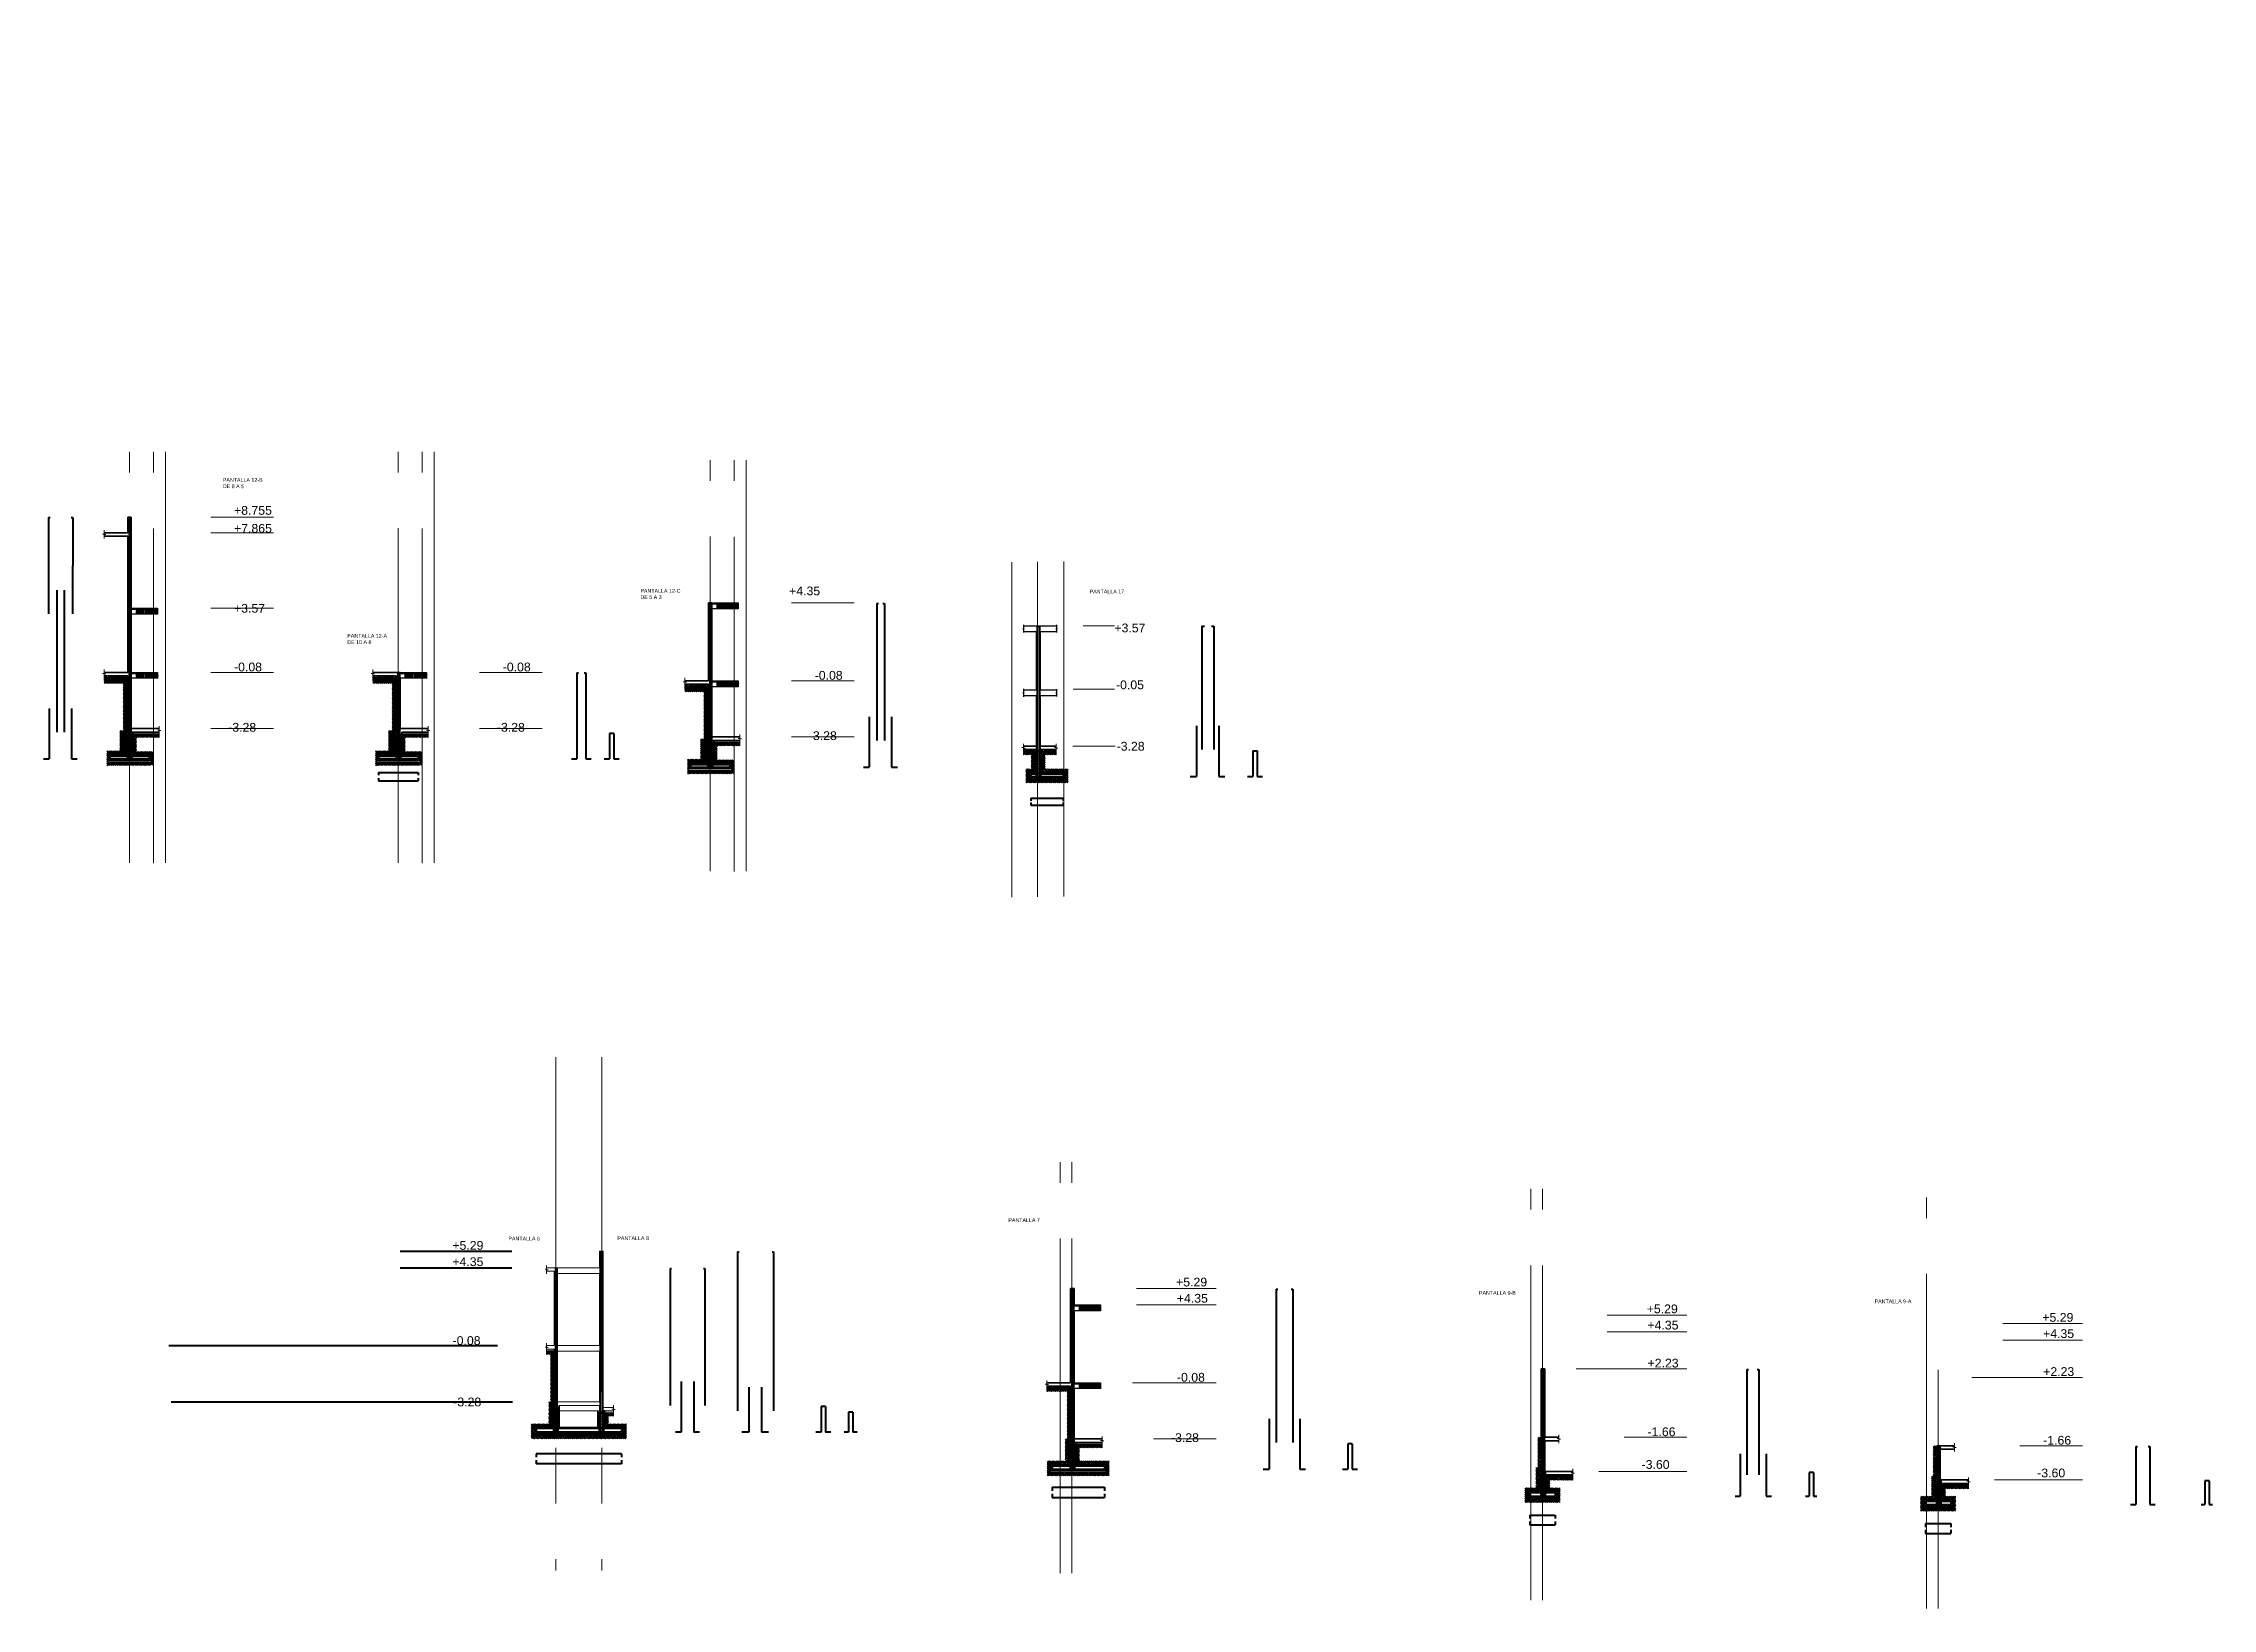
# Model space of a CAD drawing. Header units: millimetres. Extents: x 1130 to 2176, y -195 to 376.
# Drawn here: x 1813.3 to 1936.8, y 31.8 to 120.9 of the extents above; entities that cross this region are included whole.
import ezdxf

# ---------------------------------------------------------------- set-up
doc = ezdxf.new("R2010")
doc.units = ezdxf.units.MM
doc.linetypes.add('CENTER2', pattern=[28.575, 19.05, -3.175, 3.175, -3.175])
for name, color, linetype in [('A- TEXTO 1', 7, 'Continuous'), ('DLOSA', 4, 'Continuous'), ('EDIS-MURO PERIMETRAL', 3, 'Continuous'), ('TEXTURA', 8, 'Continuous')]:
    doc.layers.add(name, color=color, linetype=linetype)
for name, color, linetype, lineweight in [('EDIS-COLUMNAS SOTANO', 7, 'Continuous', 40), ('EDIS-CONCRETO BAJA RESIST', 8, 'Continuous', 9), ('EDIS-EJES COLUMNAS', 9, 'CENTER2', 15), ('EDIS-ESTRIBOS', 3, 'Continuous', 15), ('EDIS-PANTALLAS', 3, 'Continuous', 15), ('EDIS-PEDESTALES', 4, 'Continuous', 13), ('EDIS-PL-DIMENSION', 8, 'Continuous', 13), ('EDIS-REFUERZOS DETALLES', 7, 'Continuous', 40), ('EDIS-SIM', 42, 'Continuous', 15), ('EDIS-TIERRA', 8, 'Continuous', 13), ('EDIS-VIGAS RIOSTRAS', 6, 'Continuous', 13), ('Est-PL-DIMENSION', 8, 'Continuous', 13), ('G-ANNO-TEXT', 5, 'Continuous', 9)]:
    doc.layers.add(name, color=color, linetype=linetype, lineweight=lineweight)
doc.styles.add('Arial_1', font='arial.ttf', dxfattribs={"height": 0.2})
doc.styles.add('style1', font='arial.ttf', dxfattribs={"height": 0.2})
pattern_1 = [(50, (-28.19181, 82.06859), (0.142104042, -0.012432487), [0.014859, -0.163449]), (355, (-28.19181, 82.06859), (-0.027489869, 0.149024339), [0.0118872, -0.130759656]), (100.451445, (-28.17997, 82.06756), (0.114614173, 0.136591846), [0.012628207, -0.138910391]), (46.1842, (-28.19181, 82.10822), (0.211441652, -0.032793016), [0.0222885, -0.2451735]), (96.635558, (-28.1742, 82.10548), (0.185175225, 0.192992377), [0.018942318, -0.208365774]), (351.184151, (-28.19181, 82.10822), (0.185175225, 0.192992377), [0.017830774, -0.19613859]), (21, (-28.172, 82.09831), (0.118259225, -0.0797668546), [0.014859, -0.163449]), (326, (-28.172, 82.09831), (0.048205582, 0.143666614), [0.0118872, -0.1307592]), (71.451445, (-28.16215, 82.09166), (0.166464807, 0.06389976), [0.012628207, -0.138910151]), (37.5, (-28.191814, 82.06859), (0.0024091105, 0.0659529303), [0, -0.12917424, 0, -0.1327404, 0, -0.1312545]), (7.5, (-28.191814, 82.06859), (0.0521193368, 0.0781408484), [0, -0.07568184, 0, -0.12620244, 0, -0.0500253]), (327.5, (-28.235995, 82.06859), (0.1057606642, -0.0044684203), [0, -0.04953, 0, -0.1545336, 0, -0.2050542]), (317.5, (-28.25581, 82.06859), (0.1155407615, 0.019832663), [0, -0.064389, 0, -0.10262616, 0, -0.1456182])]
pattern_2 = [(50, (25.46573, 41.64696), (0.142104042, -0.012432487), [0.014859, -0.163449]), (355, (25.46573, 41.64696), (-0.027489869, 0.149024339), [0.0118872, -0.130759656]), (100.451445, (25.47758, 41.64593), (0.114614173, 0.136591846), [0.012628207, -0.138910391]), (46.1842, (25.46573, 41.68659), (0.211441652, -0.032793016), [0.0222885, -0.2451735]), (96.635558, (25.48335, 41.68385), (0.185175225, 0.192992377), [0.018942318, -0.208365774]), (351.184151, (25.46573, 41.68659), (0.185175225, 0.192992377), [0.017830774, -0.19613859]), (21, (25.48555, 41.67668), (0.118259225, -0.0797668546), [0.014859, -0.163449]), (326, (25.48555, 41.67668), (0.048205582, 0.143666614), [0.0118872, -0.1307592]), (71.451445, (25.4954, 41.67003), (0.166464807, 0.06389976), [0.012628207, -0.138910151]), (37.5, (25.465734, 41.64696), (0.0024091105, 0.0659529303), [0, -0.12917424, 0, -0.1327404, 0, -0.1312545]), (7.5, (25.465734, 41.64696), (0.0521193368, 0.0781408484), [0, -0.07568184, 0, -0.12620244, 0, -0.0500253]), (327.5, (25.421553, 41.64696), (0.1057606642, -0.0044684203), [0, -0.04953, 0, -0.1545336, 0, -0.2050542]), (317.5, (25.40174, 41.64696), (0.1155407615, 0.019832663), [0, -0.064389, 0, -0.10262616, 0, -0.1456182])]
pattern_3 = [(50, (-12.89823, 82.06859), (0.142104042, -0.012432487), [0.014859, -0.163449]), (355, (-12.89823, 82.06859), (-0.027489869, 0.149024339), [0.0118872, -0.130759656]), (100.451445, (-12.88639, 82.06756), (0.114614173, 0.136591846), [0.012628207, -0.138910391]), (46.1842, (-12.89823, 82.10822), (0.211441652, -0.032793016), [0.0222885, -0.2451735]), (96.635558, (-12.8806, 82.10548), (0.185175225, 0.192992377), [0.018942318, -0.208365774]), (351.184151, (-12.89823, 82.10822), (0.185175225, 0.192992377), [0.017830774, -0.19613859]), (21, (-12.87842, 82.09831), (0.118259225, -0.0797668546), [0.014859, -0.163449]), (326, (-12.87842, 82.09831), (0.048205582, 0.143666614), [0.0118872, -0.1307592]), (71.451445, (-12.86856, 82.09166), (0.166464807, 0.06389976), [0.012628207, -0.138910151]), (37.5, (-12.89823, 82.06859), (0.0024091105, 0.0659529303), [0, -0.12917424, 0, -0.1327404, 0, -0.1312545]), (7.5, (-12.89823, 82.06859), (0.0521193368, 0.0781408484), [0, -0.07568184, 0, -0.12620244, 0, -0.0500253]), (327.5, (-12.94241, 82.06859), (0.1057606642, -0.0044684203), [0, -0.04953, 0, -0.1545336, 0, -0.2050542]), (317.5, (-12.96222, 82.06859), (0.1155407615, 0.019832663), [0, -0.064389, 0, -0.10262616, 0, -0.1456182])]
pattern_4 = [(45, (15.29358, 0), (6e-17, 0.224506403), [0.15875, -0.15875]), (45, (15.25149, 0.0421), (6e-17, 0.224506403), [0.15875, -0.15875]), (45, (15.2094, 0.08419), (6e-17, 0.224506403), [0.15875, -0.15875]), (135, (15.2094, 0.11225), (-0.224506403, 6e-17), [0.15875, -0.15875]), (135, (15.25149, 0.15435), (-0.224506403, 6e-17), [0.15875, -0.15875]), (135, (15.29358, 0.19644), (-0.224506403, 6e-17), [0.15875, -0.15875])]
pattern_5 = [(50, (4.85512, 81.59413), (0.142104042, -0.012432487), [0.014859, -0.163449]), (355, (4.85512, 81.59413), (-0.027489869, 0.149024339), [0.0118872, -0.130759656]), (100.451445, (4.86696, 81.5931), (0.114614173, 0.136591846), [0.012628207, -0.138910391]), (46.1842, (4.85512, 81.63376), (0.211441652, -0.032793016), [0.0222885, -0.2451735]), (96.635558, (4.87274, 81.63102), (0.185175225, 0.192992377), [0.018942318, -0.208365774]), (351.184151, (4.85512, 81.63376), (0.185175225, 0.192992377), [0.017830774, -0.19613859]), (21, (4.87493, 81.62385), (0.118259225, -0.0797668546), [0.014859, -0.163449]), (326, (4.87493, 81.62385), (0.048205582, 0.143666614), [0.0118872, -0.1307592]), (71.451445, (4.88479, 81.6172), (0.166464807, 0.06389976), [0.012628207, -0.138910151]), (37.5, (4.85512, 81.59413), (0.0024091105, 0.0659529303), [0, -0.12917424, 0, -0.1327404, 0, -0.1312545]), (7.5, (4.85512, 81.59413), (0.0521193368, 0.0781408484), [0, -0.07568184, 0, -0.12620244, 0, -0.0500253]), (327.5, (4.81094, 81.59413), (0.1057606642, -0.0044684203), [0, -0.04953, 0, -0.1545336, 0, -0.2050542]), (317.5, (4.79113, 81.59413), (0.1155407615, 0.019832663), [0, -0.064389, 0, -0.10262616, 0, -0.1456182])]
pattern_6 = [(45, (33.04694, -0.47446), (6e-17, 0.224506403), [0.15875, -0.15875]), (45, (33.00484, -0.43236), (6e-17, 0.224506403), [0.15875, -0.15875]), (45, (32.96275, -0.39027), (6e-17, 0.224506403), [0.15875, -0.15875]), (135, (32.96275, -0.3622), (-0.224506403, 6e-17), [0.15875, -0.15875]), (135, (33.00484, -0.32011), (-0.224506403, 6e-17), [0.15875, -0.15875]), (135, (33.04694, -0.27802), (-0.224506403, 6e-17), [0.15875, -0.15875])]
pattern_7 = [(0, (0, 0), (0, 6.985), [5.08, -1.905]), (90, (0, 0), (-6.985, 4e-16), [5.08, -1.905])]

msp = doc.modelspace()

# ---------------------------------------------------------------- texts
at = {"layer": 'A- TEXTO 1', "style": 'style1'}
for s, p in [('+8.755', (1824.153, 94.034)), ('+7.865', (1824.153, 93.011)), ('+3.57', (1824.153, 88.461, -882)), ('+4.35', (1855.744, 89.45, -882)), ('+3.57', (1874.257, 87.343, -882)), ('-0.08', (1824.153, 85.122, -882)), ('-0.08', (1839.447, 85.122, -882)), ('-0.08', (1857.2, 84.647, -882)), ('-0.05', (1874.348, 84.108, -882)), ('-3.28', (1823.821, 81.689, -882)), ('-3.28', (1839.114, 81.689, -882)), ('-3.28', (1856.867, 81.214, -882)), ('-3.28', (1874.385, 80.613, -882)), ('+5.29', (1836.579, 52.209, -882)), ('+4.35', (1836.579, 51.28, -882)), ('+5.29', (1877.769, 50.122, -882)), ('+4.35', (1877.811, 49.198, -882)), ('+5.29', (1904.554, 48.596, -882)), ('+4.35', (1904.595, 47.672, -882)), ('+5.29', (1927.07, 48.112, -882)), ('-0.08', (1836.592, 46.792, -882)), ('+4.35', (1927.111, 47.188, -882)), ('+2.23', (1904.601, 45.51, -882)), ('-0.08', (1877.816, 44.702, -882)), ('+2.23', (1927.117, 45.026, -882)), ('-3.28', (1836.629, 43.297, -882)), ('-1.66', (1904.601, 41.602, -882)), ('-3.28', (1877.478, 41.267, -882)), ('-1.66', (1927.117, 41.118, -882)), ('-3.60', (1904.262, 39.741, -882)), ('-3.60', (1926.778, 39.258, -882))]:
    msp.add_text(s, height=0.5, rotation=0, dxfattribs=at).set_placement(p)
at = {"layer": 'G-ANNO-TEXT', "color": 7, "char_height": 0.216, "width": 2.4558, "attachment_point": 1, "style": 'Arial_1'}
for s, insert in [('\\pxt5;PANTALLA 12-B\\PDE 8 A 5', (1823.515, 96.125)), ('\\pxt5;PANTALLA 12-C\\PDE 5 A 3', (1847.281, 89.817)), ('\\pxt5;PANTALLA 17', (1872.851, 89.775)), ('\\pxt5;PANTALLA 12-A\\PDE 10 A 8', (1830.597, 87.256)), ('\\pxt5;PANTALLA 7', (1868.221, 54.006)), ('\\pxt5;PANTALLA 6', (1839.768, 52.954)), ('\\pxt5;PANTALLA 8', (1845.968, 52.976)), ('\\pxt5;PANTALLA 9-B', (1895.005, 49.865)), ('\\pxt5;PANTALLA 9-A', (1917.521, 49.381))]:
    msp.add_mtext(s, dxfattribs=dict(at, insert=insert))

# ---------------------------------------------------------------- blocks, each defined once
blk = doc.blocks.new('*U1517')
at = {"layer": 'EDIS-REFUERZOS DETALLES', "linetype": 'ByBlock', "const_width": 0.02}
blk.add_lwpolyline([(0, -0.01, -1), (0, 0.01, -1)], format="xyb", close=True, dxfattribs=at)
blk = doc.blocks.new('*U1518')
at = {"layer": 'EDIS-PL-DIMENSION', "color": 0, "linetype": 'ByBlock', "lineweight": -2, "transparency": 16777216, "rotation": 270}
for p in [(1894.58, 7.09), (1894.58, 6.89), (1894.58, 6.69), (1894.58, 6.49), (1894.58, 6.29), (1894.58, 6.09), (1894.58, 5.89), (1894.58, 5.69), (1894.58, 5.49), (1894.58, 5.29), (1894.58, 5.09), (1894.58, 4.89), (1894.58, 4.69), (1894.58, 4.49), (1894.58, 4.29), (1894.58, 4.09), (1894.58, 3.89), (1894.58, 3.69), (1894.58, 3.49), (1894.58, 3.29), (1894.58, 3.09), (1894.58, 2.89), (1894.58, 2.69), (1894.58, 2.49), (1894.58, 2.29), (1894.58, 2.09), (1894.58, 1.89), (1894.58, 1.69), (1894.58, 1.49), (1894.58, 1.29), (1894.58, 1.09), (1894.58, 0.89), (1894.58, 0.69), (1894.58, 0.49), (1894.58, 0.29), (1894.58, 0.09)]:
    blk.add_blockref('*U1517', p, dxfattribs=at)
blk = doc.blocks.new('*U1519')
at = {"layer": 'EDIS-REFUERZOS DETALLES', "linetype": 'ByBlock', "const_width": 0.02}
blk.add_lwpolyline([(0, -0.01, -1), (0, 0.01, -1)], format="xyb", close=True, dxfattribs=at)
blk = doc.blocks.new('*U1520')
at = {"layer": 'EDIS-PL-DIMENSION', "color": 0, "linetype": 'ByBlock', "lineweight": -2, "transparency": 16777216, "rotation": 270}
for p in [(1894.58, 7.09), (1894.58, 6.89), (1894.58, 6.69), (1894.58, 6.49), (1894.58, 6.29), (1894.58, 6.09), (1894.58, 5.89), (1894.58, 5.69), (1894.58, 5.49), (1894.58, 5.29), (1894.58, 5.09), (1894.58, 4.89), (1894.58, 4.69), (1894.58, 4.49), (1894.58, 4.29), (1894.58, 4.09), (1894.58, 3.89), (1894.58, 3.69), (1894.58, 3.49), (1894.58, 3.29), (1894.58, 3.09), (1894.58, 2.89), (1894.58, 2.69), (1894.58, 2.49), (1894.58, 2.29), (1894.58, 2.09), (1894.58, 1.89), (1894.58, 1.69), (1894.58, 1.49), (1894.58, 1.29), (1894.58, 1.09), (1894.58, 0.89), (1894.58, 0.69), (1894.58, 0.49), (1894.58, 0.29), (1894.58, 0.09)]:
    blk.add_blockref('*U1519', p, dxfattribs=at)
blk = doc.blocks.new('*U2162')
at = {"layer": 'EDIS-REFUERZOS DETALLES', "linetype": 'ByBlock', "const_width": 0.02}
blk.add_lwpolyline([(-0.01, 0, -1), (0.01, 0, -1)], format="xyb", close=True, dxfattribs=at)
blk = doc.blocks.new('*U2163')
at = {"layer": 'EDIS-PL-DIMENSION', "color": 0, "linetype": 'ByBlock', "lineweight": -2, "transparency": 16777216}
for p in [(1870.73, 39.85), (1870.88, 39.85), (1871.03, 39.85), (1871.18, 39.85), (1871.33, 39.85), (1871.48, 39.85), (1871.63, 39.85), (1871.78, 39.85), (1871.93, 39.85), (1872.08, 39.85), (1872.23, 39.85), (1872.38, 39.85), (1872.53, 39.85), (1872.68, 39.85), (1872.83, 39.85), (1872.98, 39.85), (1873.13, 39.85), (1873.28, 39.85), (1873.43, 39.85), (1873.58, 39.85)]:
    blk.add_blockref('*U2162', p, dxfattribs=at)
blk = doc.blocks.new('*U2164')
at = {"layer": 'EDIS-REFUERZOS DETALLES', "linetype": 'ByBlock', "const_width": 0.02}
blk.add_lwpolyline([(-0.01, 0, -1), (0.01, 0, -1)], format="xyb", close=True, dxfattribs=at)
blk = doc.blocks.new('*U2165')
at = {"layer": 'EDIS-PL-DIMENSION', "color": 0, "linetype": 'ByBlock', "lineweight": -2, "transparency": 16777216}
for p in [(1870.73, 39.85), (1870.88, 39.85), (1871.03, 39.85), (1871.18, 39.85), (1871.33, 39.85), (1871.48, 39.85), (1871.63, 39.85), (1871.78, 39.85), (1871.93, 39.85), (1872.08, 39.85), (1872.23, 39.85), (1872.38, 39.85), (1872.53, 39.85), (1872.68, 39.85), (1872.83, 39.85), (1872.98, 39.85), (1873.13, 39.85), (1873.28, 39.85), (1873.43, 39.85), (1873.58, 39.85)]:
    blk.add_blockref('*U2164', p, dxfattribs=at)
blk = doc.blocks.new('*U2304')
at = {"layer": 'EDIS-REFUERZOS DETALLES', "linetype": 'ByBlock', "const_width": 0.02}
blk.add_lwpolyline([(-0.01, 0, -1), (0.01, 0, -1)], format="xyb", close=True, dxfattribs=at)
blk = doc.blocks.new('*U2305')
at = {"layer": 'EDIS-PL-DIMENSION', "color": 0, "linetype": 'ByBlock', "lineweight": -2, "transparency": 16777216}
for p in [(1841.35, 42.02), (1841.5, 42.02), (1841.65, 42.02), (1841.8, 42.02), (1841.95, 42.02), (1842.1, 42.02), (1842.25, 42.02), (1842.4, 42.02), (1842.55, 42.02), (1842.7, 42.02), (1842.85, 42.02), (1843, 42.02), (1843.15, 42.02), (1843.3, 42.02), (1843.45, 42.02), (1843.6, 42.02), (1843.75, 42.02), (1843.9, 42.02), (1844.05, 42.02), (1844.2, 42.02), (1844.35, 42.02), (1844.5, 42.02), (1844.65, 42.02), (1844.8, 42.02), (1844.95, 42.02), (1845.1, 42.02), (1845.25, 42.02), (1845.4, 42.02), (1845.55, 42.02), (1845.7, 42.02), (1845.85, 42.02), (1846, 42.02), (1846.15, 42.02)]:
    blk.add_blockref('*U2304', p, dxfattribs=at)
blk = doc.blocks.new('*U2533')
at = {"layer": 'EDIS-REFUERZOS DETALLES', "linetype": 'ByBlock', "const_width": 0.02}
blk.add_lwpolyline([(0.01, -0.02, -1), (0.02, -0.02, -1)], format="xyb", close=True, dxfattribs=at)
blk = doc.blocks.new('*U2534')
at = {"layer": 'EDIS-PL-DIMENSION', "color": 0, "linetype": 'ByBlock', "lineweight": -2, "transparency": 16777216}
for p in [(1869.5, 79.3), (1869.65, 79.3), (1869.8, 79.3), (1869.95, 79.3), (1870.1, 79.3), (1870.25, 79.3), (1870.4, 79.3), (1870.55, 79.3), (1870.7, 79.3), (1870.85, 79.3), (1871, 79.3), (1871.15, 79.3), (1871.3, 79.3)]:
    blk.add_blockref('*U2533', p, dxfattribs=at)
blk = doc.blocks.new('*U2535')
at = {"layer": 'EDIS-REFUERZOS DETALLES', "linetype": 'ByBlock', "const_width": 0.02}
blk.add_lwpolyline([(0.01, -0.02, -1), (0.02, -0.02, -1)], format="xyb", close=True, dxfattribs=at)
blk = doc.blocks.new('*U2536')
at = {"layer": 'EDIS-PL-DIMENSION', "color": 0, "linetype": 'ByBlock', "lineweight": -2, "transparency": 16777216}
for p in [(1869.5, 79.3), (1869.65, 79.3), (1869.8, 79.3), (1869.95, 79.3), (1870.1, 79.3), (1870.25, 79.3), (1870.4, 79.3), (1870.55, 79.3), (1870.7, 79.3), (1870.85, 79.3), (1871, 79.3), (1871.15, 79.3), (1871.3, 79.3)]:
    blk.add_blockref('*U2535', p, dxfattribs=at)

# ---------------------------------------------------------------- hatches: boundary and pattern name
at = {"layer": 'EDIS-CONCRETO BAJA RESIST'}
h = msp.add_hatch(dxfattribs=at)
h.set_pattern_fill('AR-CONC', color=256, scale=0.00078)
h.set_pattern_definition(pattern_1)
h.paths.add_polyline_path([(1818.106, 84.866), (1816.76, 84.866), (1816.76, 84.766), (1818.106, 84.766)])
h = msp.add_hatch(dxfattribs=at)
h.set_pattern_fill('AR-CONC', color=256, scale=0.00078)
h.set_pattern_definition(pattern_3)
h.paths.add_polyline_path([(1833.399, 84.866), (1832.054, 84.866), (1832.054, 84.766), (1833.399, 84.766)])
h = msp.add_hatch(dxfattribs=at)
h.set_pattern_fill('AR-CONC', color=256, scale=0.00078)
h.set_pattern_definition(pattern_5)
h.paths.add_polyline_path([(1851.152, 84.391), (1849.807, 84.391), (1849.807, 84.291), (1851.152, 84.291)])
h = msp.add_hatch(dxfattribs=at)
h.set_pattern_fill('AR-CONC', color=256, scale=0.00078)
h.set_pattern_definition(pattern_1)
h.paths.add_polyline_path([(1819.575, 81.666), (1818.406, 81.666), (1818.406, 81.566), (1819.575, 81.566)])
h.paths.add_polyline_path([(1819.901, 81.666), (1819.575, 81.666), (1819.575, 81.566), (1819.901, 81.566)])
h.paths.add_polyline_path([(1819.252, 80.071), (1819.413, 79.968)])
h.paths.add_polyline_path([(1819.413, 80.068), (1818.206, 80.066), (1818.206, 79.966), (1819.413, 79.968)])
h.paths.add_polyline_path([(1818.206, 80.066), (1817.007, 80.066), (1817.007, 79.966), (1818.206, 79.966)])
h = msp.add_hatch(dxfattribs=at)
h.set_pattern_fill('AR-CONC', color=256, scale=0.00078)
h.set_pattern_definition(pattern_3)
h.paths.add_polyline_path([(1834.869, 81.666), (1833.699, 81.666), (1833.699, 81.566), (1834.869, 81.566)])
h.paths.add_polyline_path([(1835.195, 81.666), (1834.869, 81.666), (1834.869, 81.566), (1835.195, 81.566)])
h.paths.add_polyline_path([(1834.545, 80.071), (1834.707, 79.968)])
h.paths.add_polyline_path([(1834.707, 80.068), (1833.499, 80.066), (1833.499, 79.966), (1834.707, 79.968)])
h.paths.add_polyline_path([(1833.499, 80.066), (1832.3, 80.066), (1832.3, 79.966), (1833.499, 79.966)])
h = msp.add_hatch(dxfattribs=at)
h.set_pattern_fill('AR-CONC', color=256, scale=0.00078)
h.set_pattern_definition(pattern_5)
h.paths.add_polyline_path([(1852.622, 81.191), (1851.452, 81.191), (1851.452, 81.091), (1852.622, 81.091)])
h.paths.add_polyline_path([(1852.948, 81.191), (1852.622, 81.191), (1852.622, 81.091), (1852.948, 81.091)])
h.paths.add_polyline_path([(1852.299, 79.597), (1852.46, 79.494)])
h.paths.add_polyline_path([(1852.46, 79.594), (1851.252, 79.591), (1851.252, 79.491), (1852.46, 79.494)])
h.paths.add_polyline_path([(1851.252, 79.591), (1850.054, 79.591), (1850.054, 79.491), (1851.252, 79.491)])
h = msp.add_hatch(dxfattribs=at)
h.set_pattern_fill('AR-CONC', color=256, scale=0.00078)
h.set_pattern_definition([(50, (-24.71147, 80.58843), (0.142104042, -0.012432487), [0.014859, -0.163449]), (355, (-24.71147, 80.58843), (-0.027489869, 0.149024339), [0.0118872, -0.130759656]), (100.451445, (-24.69963, 80.58739), (0.114614173, 0.136591846), [0.012628207, -0.138910391]), (46.1842, (-24.71147, 80.62805), (0.211441652, -0.032793016), [0.0222885, -0.2451735]), (96.635558, (-24.69385, 80.62532), (0.185175225, 0.192992377), [0.018942318, -0.208365774]), (351.184151, (-24.71147, 80.62805), (0.185175225, 0.192992377), [0.017830774, -0.19613859]), (21, (-24.69166, 80.61814), (0.118259225, -0.0797668546), [0.014859, -0.163449]), (326, (-24.69166, 80.61814), (0.048205582, 0.143666614), [0.0118872, -0.1307592]), (71.451445, (-24.68181, 80.6115), (0.166464807, 0.06389976), [0.012628207, -0.138910151]), (37.5, (-24.711475, 80.588425), (0.0024091105, 0.0659529303), [0, -0.12917424, 0, -0.1327404, 0, -0.1312545]), (7.5, (-24.711475, 80.588425), (0.0521193368, 0.0781408484), [0, -0.07568184, 0, -0.12620244, 0, -0.0500253]), (327.5, (-24.755656, 80.588425), (0.1057606642, -0.0044684203), [0, -0.04953, 0, -0.1545336, 0, -0.2050542]), (317.5, (-24.77547, 80.588425), (0.1155407615, 0.019832663), [0, -0.064389, 0, -0.10262616, 0, -0.1456182])])
h.paths.add_polyline_path([(1870.936, 80.671), (1870.123, 80.671), (1870.123, 80.571), (1870.936, 80.571)])
h.paths.add_polyline_path([(1869.723, 80.671), (1869.079, 80.671), (1869.079, 80.571), (1869.723, 80.571)])
h.paths.add_polyline_path([(1871.423, 79.071), (1869.873, 79.071), (1869.873, 78.971), (1871.423, 78.971)])
h.paths.add_polyline_path([(1869.873, 79.071), (1869.423, 79.071), (1869.423, 78.971), (1869.873, 78.971)])
h = msp.add_hatch(dxfattribs=at)
h.set_pattern_fill('AR-CONC', color=256, scale=0.00078, angle=-1.3e-14)
h.paths.add_polyline_path([(1845.084, 41.756), (1842.464, 41.756), (1842.464, 41.656), (1845.084, 41.656)])
h.paths.add_polyline_path([(1842.464, 41.756), (1841.264, 41.756), (1841.264, 41.656), (1842.464, 41.656)])
h.paths.add_polyline_path([(1846.284, 41.756), (1845.084, 41.756), (1845.084, 41.656), (1846.284, 41.656)])
h.paths.add_polyline_path([(1845.748, 43.036), (1845.259, 43.036), (1845.259, 42.936), (1845.748, 42.936)])
h.paths.add_polyline_path([(1842.364, 46.556), (1841.945, 46.556), (1841.945, 46.456), (1842.364, 46.456)])
h = msp.add_hatch(dxfattribs=at)
h.set_pattern_fill('AR-CONC', color=256, scale=0.00078)
h.set_pattern_definition(pattern_2)
h.paths.add_polyline_path([(1871.763, 44.444), (1870.418, 44.444), (1870.418, 44.344), (1871.763, 44.344)])
h = msp.add_hatch(dxfattribs=at)
h.set_pattern_fill('AR-CONC', color=256, scale=0.00078)
h.set_pattern_definition(pattern_2)
h.paths.add_polyline_path([(1873.233, 41.244), (1872.063, 41.244), (1872.063, 41.144), (1873.233, 41.144)])
h.paths.add_polyline_path([(1873.559, 41.244), (1873.233, 41.244), (1873.233, 41.144), (1873.559, 41.144)])
h.paths.add_polyline_path([(1873.763, 39.644), (1873.233, 39.644), (1873.233, 39.544), (1873.763, 39.544)])
h.paths.add_polyline_path([(1873.233, 39.644), (1871.863, 39.644), (1871.863, 39.544), (1873.233, 39.544)])
h.paths.add_polyline_path([(1871.863, 39.644), (1870.638, 39.644), (1870.638, 39.544), (1871.863, 39.544)])
h = msp.add_hatch(dxfattribs=at)
h.set_pattern_fill('AR-CONC', color=256, scale=0.00078)
h.set_pattern_definition([(50, (52.25001, 40.12117), (0.142104042, -0.012432487), [0.014859, -0.163449]), (355, (52.25, 40.12117), (-0.027489869, 0.149024339), [0.0118872, -0.130759656]), (100.451445, (52.26185, 40.12014), (0.114614173, 0.136591846), [0.012628207, -0.138910391]), (46.1842, (52.25, 40.1608), (0.211441652, -0.032793016), [0.0222885, -0.2451735]), (96.635558, (52.26763, 40.15806), (0.185175225, 0.192992377), [0.018942318, -0.208365774]), (351.184151, (52.25, 40.1608), (0.185175225, 0.192992377), [0.017830774, -0.19613859]), (21, (52.26982, 40.15089), (0.118259225, -0.0797668546), [0.014859, -0.163449]), (326, (52.26982, 40.15089), (0.048205582, 0.143666614), [0.0118872, -0.1307592]), (71.451445, (52.27967, 40.14424), (0.166464807, 0.06389976), [0.012628207, -0.138910151]), (37.5, (52.250006, 40.12117), (0.0024091105, 0.0659529303), [0, -0.12917424, 0, -0.1327404, 0, -0.1312545]), (7.5, (52.25001, 40.12117), (0.0521193368, 0.0781408484), [0, -0.07568184, 0, -0.12620244, 0, -0.0500253]), (327.5, (52.205826, 40.12117), (0.1057606642, -0.0044684203), [0, -0.04953, 0, -0.1545336, 0, -0.2050542]), (317.5, (52.18601, 40.12117), (0.1155407615, 0.019832663), [0, -0.064389, 0, -0.10262616, 0, -0.1456182])])
h.paths.add_polyline_path([(1900.017, 39.398), (1898.847, 39.398), (1898.847, 39.298), (1900.017, 39.298)])
h.paths.add_polyline_path([(1900.343, 39.398), (1900.017, 39.398), (1900.017, 39.298), (1900.343, 39.298)])
h.paths.add_polyline_path([(1899.422, 38.118), (1899.422, 38.018)], flags=17)
h.paths.add_polyline_path([(1899.422, 38.118), (1898.647, 38.118), (1898.647, 38.018), (1899.422, 38.018)])
h.paths.add_polyline_path([(1898.647, 38.118), (1897.822, 38.118), (1897.822, 38.018), (1898.647, 38.018)])
h = msp.add_hatch(dxfattribs=at)
h.set_pattern_fill('AR-CONC', color=256, scale=0.00078)
h.set_pattern_definition([(50, (74.766, 39.63728), (0.142104042, -0.012432487), [0.014859, -0.163449]), (355, (74.766, 39.63728), (-0.027489869, 0.149024339), [0.0118872, -0.130759656]), (100.451445, (74.77785, 39.63625), (0.114614173, 0.136591846), [0.012628207, -0.138910391]), (46.1842, (74.766, 39.6769), (0.211441652, -0.032793016), [0.0222885, -0.2451735]), (96.635558, (74.78363, 39.67417), (0.185175225, 0.192992377), [0.018942318, -0.208365774]), (351.184151, (74.766, 39.6769), (0.185175225, 0.192992377), [0.017830774, -0.19613859]), (21, (74.78582, 39.667), (0.118259225, -0.0797668546), [0.014859, -0.163449]), (326, (74.78582, 39.667), (0.048205582, 0.143666614), [0.0118872, -0.1307592]), (71.451445, (74.79567, 39.66035), (0.166464807, 0.06389976), [0.012628207, -0.138910151]), (37.5, (74.766006, 39.63728), (0.0024091105, 0.0659529303), [0, -0.12917424, 0, -0.1327404, 0, -0.1312545]), (7.5, (74.766006, 39.63728), (0.0521193368, 0.0781408484), [0, -0.07568184, 0, -0.12620244, 0, -0.0500253]), (327.5, (74.721825, 39.63728), (0.1057606642, -0.0044684203), [0, -0.04953, 0, -0.1545336, 0, -0.2050542]), (317.5, (74.70201, 39.63728), (0.1155407615, 0.019832663), [0, -0.064389, 0, -0.10262616, 0, -0.1456182])])
h.paths.add_polyline_path([(1922.533, 38.914), (1921.363, 38.914), (1921.363, 38.814), (1922.533, 38.814)])
h.paths.add_polyline_path([(1922.859, 38.914), (1922.533, 38.914), (1922.533, 38.814), (1922.859, 38.814)])
h.paths.add_polyline_path([(1921.938, 37.634), (1921.938, 37.534)], flags=17)
h.paths.add_polyline_path([(1921.938, 37.634), (1921.163, 37.634), (1921.163, 37.534), (1921.938, 37.534)])
h.paths.add_polyline_path([(1921.163, 37.634), (1920.338, 37.634), (1920.338, 37.534), (1921.163, 37.534)])
at = {"layer": 'EDIS-TIERRA'}
h = msp.add_hatch(dxfattribs=at)
h.set_pattern_fill('EARTH', color=256, scale=0.025, angle=45)
h.paths.add_polyline_path([(1818.106, 84.766), (1816.76, 84.766), (1816.76, 84.438), (1817.852, 84.438), (1817.852, 81.766), (1817.659, 81.766), (1817.659, 80.602), (1816.906, 80.602), (1816.906, 79.742), (1817.006, 79.742), (1817.006, 80.366), (1818.006, 80.366), (1818.006, 81.666), (1818.106, 81.666)])
h = msp.add_hatch(dxfattribs=at)
h.set_pattern_fill('EARTH', color=256, scale=0.025, angle=45)
h.set_pattern_definition(pattern_4)
h.paths.add_polyline_path([(1833.399, 84.766), (1832.054, 84.766), (1832.054, 84.438), (1833.145, 84.438), (1833.145, 81.766), (1832.952, 81.766), (1832.952, 80.602), (1832.199, 80.602), (1832.199, 79.742), (1832.299, 79.742), (1832.299, 80.366), (1833.299, 80.366), (1833.299, 81.666), (1833.399, 81.666)])
h = msp.add_hatch(dxfattribs=at)
h.set_pattern_fill('EARTH', color=256, scale=0.025, angle=45)
h.set_pattern_definition(pattern_6)
h.paths.add_polyline_path([(1851.152, 84.291), (1849.807, 84.291), (1849.807, 83.963), (1850.899, 83.963), (1850.899, 81.291), (1850.705, 81.291), (1850.705, 80.128), (1849.952, 80.128), (1849.952, 79.268), (1850.052, 79.268), (1850.052, 79.891), (1851.052, 79.891), (1851.052, 81.191), (1851.152, 81.191)])
h = msp.add_hatch(dxfattribs=at)
h.set_pattern_fill('EARTH', color=256, scale=0.025, angle=45)
h.set_pattern_definition([(45, (-28.19181, 82.06859), (5e-17, 0.224506403), [0.15875, -0.15875]), (45, (-28.23391, 82.11069), (5e-17, 0.224506403), [0.15875, -0.15875]), (45, (-28.276, 82.15278), (5e-17, 0.224506403), [0.15875, -0.15875]), (135, (-28.276, 82.18084), (-0.224506403, 5e-17), [0.15875, -0.15875]), (135, (-28.23391, 82.22294), (-0.224506403, 5e-17), [0.15875, -0.15875]), (135, (-28.19181, 82.26503), (-0.224506403, 5e-17), [0.15875, -0.15875])])
h.paths.add_polyline_path([(1819.575, 81.566), (1818.406, 81.566), (1818.406, 81.366), (1819.575, 81.366)])
h.paths.add_polyline_path([(1819.901, 81.533), (1819.901, 81.566), (1819.575, 81.566), (1819.575, 81.366), (1819.901, 81.366)])
h.paths.add_polyline_path([(1819.419, 79.963), (1817.001, 79.966), (1817.001, 79.768), (1819.419, 79.766)])
h.paths.add_polyline_path([(1819.263, 79.961), (1819.419, 79.766)], flags=16)
h = msp.add_hatch(dxfattribs=at)
h.set_pattern_fill('EARTH', color=256, scale=0.025, angle=45)
h.set_pattern_definition([(45, (-12.89823, 82.06859), (5e-17, 0.224506403), [0.15875, -0.15875]), (45, (-12.94032, 82.11069), (5e-17, 0.224506403), [0.15875, -0.15875]), (45, (-12.98242, 82.15278), (5e-17, 0.224506403), [0.15875, -0.15875]), (135, (-12.98242, 82.18084), (-0.224506403, 5e-17), [0.15875, -0.15875]), (135, (-12.94032, 82.22294), (-0.224506403, 5e-17), [0.15875, -0.15875]), (135, (-12.89823, 82.26503), (-0.224506403, 5e-17), [0.15875, -0.15875])])
h.paths.add_polyline_path([(1834.869, 81.566), (1833.699, 81.566), (1833.699, 81.366), (1834.869, 81.366)])
h.paths.add_polyline_path([(1835.195, 81.533), (1835.195, 81.566), (1834.869, 81.566), (1834.869, 81.366), (1835.195, 81.366)])
h.paths.add_polyline_path([(1834.713, 79.963), (1832.294, 79.966), (1832.294, 79.768), (1834.713, 79.766)])
h.paths.add_polyline_path([(1834.557, 79.961), (1834.713, 79.766)], flags=16)
h = msp.add_hatch(dxfattribs=at)
h.set_pattern_fill('EARTH', color=256, scale=0.025, angle=45)
h.paths.add_polyline_path([(1818.606, 81.366), (1818.406, 81.366), (1818.406, 80.366), (1819.406, 80.366), (1819.406, 79.786), (1819.575, 79.786), (1819.575, 80.566), (1818.606, 80.566)])
h = msp.add_hatch(dxfattribs=at)
h.set_pattern_fill('EARTH', color=256, scale=0.025, angle=45)
h.set_pattern_definition(pattern_4)
h.paths.add_polyline_path([(1833.899, 81.366), (1833.699, 81.366), (1833.699, 80.366), (1834.699, 80.366), (1834.699, 79.786), (1834.869, 79.786), (1834.869, 80.566), (1833.899, 80.566)])
h = msp.add_hatch(dxfattribs=at)
h.set_pattern_fill('EARTH', color=256, scale=0.025, angle=45)
h.set_pattern_definition([(45, (4.85512, 81.59413), (5e-17, 0.224506403), [0.15875, -0.15875]), (45, (4.81303, 81.63623), (5e-17, 0.224506403), [0.15875, -0.15875]), (45, (4.77093, 81.67832), (5e-17, 0.224506403), [0.15875, -0.15875]), (135, (4.77093, 81.70639), (-0.224506403, 5e-17), [0.15875, -0.15875]), (135, (4.81303, 81.74848), (-0.224506403, 5e-17), [0.15875, -0.15875]), (135, (4.85512, 81.79057), (-0.224506403, 5e-17), [0.15875, -0.15875])])
h.paths.add_polyline_path([(1852.622, 81.091), (1851.452, 81.091), (1851.452, 80.891), (1852.622, 80.891)])
h.paths.add_polyline_path([(1852.948, 81.059), (1852.948, 81.091), (1852.622, 81.091), (1852.622, 80.891), (1852.948, 80.891)])
h.paths.add_polyline_path([(1852.466, 79.489), (1850.048, 79.491), (1850.048, 79.294), (1852.466, 79.291)])
h.paths.add_polyline_path([(1852.31, 79.487), (1852.466, 79.291)], flags=16)
h = msp.add_hatch(dxfattribs=at)
h.set_pattern_fill('EARTH', color=256, scale=0.025, angle=45)
h.set_pattern_definition(pattern_6)
h.paths.add_polyline_path([(1851.652, 80.891), (1851.452, 80.891), (1851.452, 79.891), (1852.452, 79.891), (1852.452, 79.312), (1852.622, 79.312), (1852.622, 80.091), (1851.652, 80.091)])
h = msp.add_hatch(dxfattribs=at)
h.set_pattern_fill('EARTH', color=256, scale=0.025, angle=45)
h.set_pattern_definition([(45, (-24.71147, 80.58843), (0, 0.224506403), [0.15875, -0.15875]), (45, (-24.75357, 80.63052), (0, 0.224506403), [0.15875, -0.15875]), (45, (-24.79566, 80.67261), (0, 0.224506403), [0.15875, -0.15875]), (135, (-24.79566, 80.70068), (-0.224506403, 0), [0.15875, -0.15875]), (135, (-24.75357, 80.74277), (-0.224506403, 0), [0.15875, -0.15875]), (135, (-24.71147, 80.78487), (-0.224506403, 0), [0.15875, -0.15875])])
h.paths.add_polyline_path([(1871.388, 78.971), (1869.873, 78.971), (1869.873, 78.771), (1871.388, 78.771)])
h.paths.add_polyline_path([(1869.873, 78.971), (1869.423, 78.971), (1869.423, 79.071), (1869.423, 79.371), (1869.723, 79.371), (1869.723, 80.571), (1869.079, 80.571), (1869.079, 80.534), (1869.079, 80.371), (1869.523, 80.371), (1869.523, 79.571), (1869.223, 79.571), (1869.223, 78.771), (1869.873, 78.771)])
h.paths.add_polyline_path([(1871.388, 79.571), (1870.323, 79.571), (1870.323, 80.371), (1870.936, 80.371), (1870.936, 80.534), (1870.936, 80.571), (1870.123, 80.571), (1870.123, 79.371), (1871.388, 79.371)])
h.paths.add_polyline_path([(1871.623, 79.571), (1871.388, 79.571), (1871.388, 79.371), (1871.423, 79.371), (1871.423, 79.071), (1871.423, 78.971), (1871.388, 78.971), (1871.388, 78.771), (1871.623, 78.771)])
h = msp.add_hatch(dxfattribs=at)
h.set_pattern_fill('EARTH', color=256, scale=0.025, angle=45)
h.paths.add_polyline_path([(1842.364, 46.456), (1841.945, 46.456), (1841.945, 46.416), (1841.945, 46.256), (1842.164, 46.256), (1842.164, 43.556), (1842.064, 43.556), (1842.064, 42.306), (1841.064, 42.306), (1841.064, 41.456), (1842.464, 41.456), (1842.464, 41.656), (1841.264, 41.656), (1841.264, 41.756), (1841.264, 42.106), (1842.264, 42.106), (1842.264, 43.356), (1842.364, 43.356)])
h.paths.add_polyline_path([(1845.084, 41.656), (1842.464, 41.656), (1842.464, 41.456), (1845.084, 41.456)])
h.paths.add_polyline_path([(1846.484, 42.306), (1845.459, 42.306), (1845.459, 42.736), (1845.748, 42.736), (1845.748, 42.886), (1845.748, 42.936), (1845.259, 42.936), (1845.259, 42.106), (1846.284, 42.106), (1846.284, 41.756), (1846.284, 41.656), (1845.084, 41.656), (1845.084, 41.456), (1846.484, 41.456)])
h = msp.add_hatch(dxfattribs=at)
h.set_pattern_fill('EARTH', color=256, scale=0.025, angle=45)
h.paths.add_polyline_path([(1871.763, 44.344), (1871.178, 44.344), (1871.178, 44.144), (1871.563, 44.144), (1871.563, 41.444), (1871.463, 41.444), (1871.463, 40.194), (1871.178, 40.194), (1871.178, 39.994), (1871.663, 39.994), (1871.663, 41.244), (1871.763, 41.244)])
h.paths.add_polyline_path([(1871.178, 44.344), (1870.418, 44.344), (1870.418, 44.144), (1871.178, 44.144)])
h.paths.add_polyline_path([(1871.178, 40.194), (1870.438, 40.194), (1870.438, 39.344), (1871.178, 39.344), (1871.178, 39.544), (1870.638, 39.544), (1870.638, 39.994), (1871.178, 39.994)])
h.paths.add_polyline_path([(1871.838, 39.544), (1871.178, 39.544), (1871.178, 39.344), (1871.838, 39.344)])
h.paths.add_polyline_path([(1873.963, 40.194), (1872.263, 40.194), (1872.263, 40.944), (1873.559, 40.944), (1873.559, 41.111), (1873.559, 41.144), (1872.063, 41.144), (1872.063, 39.994), (1873.763, 39.994), (1873.763, 39.544), (1871.838, 39.544), (1871.838, 39.344), (1873.963, 39.344)])
h = msp.add_hatch(dxfattribs=at)
h.set_pattern_fill('EARTH', color=256, scale=0.025, angle=45)
h.paths.add_polyline_path([(1898.547, 41.538), (1898.347, 41.538), (1898.347, 39.818), (1898.247, 39.818), (1898.247, 38.668), (1897.962, 38.668), (1897.962, 38.468), (1898.447, 38.468), (1898.447, 39.618), (1898.547, 39.618)])
h.paths.add_polyline_path([(1897.822, 38.468), (1897.962, 38.468), (1897.962, 38.668), (1897.622, 38.668), (1897.622, 37.818), (1897.962, 37.818), (1897.962, 38.018), (1897.822, 38.018), (1897.822, 38.118)])
h.paths.add_polyline_path([(1898.622, 38.018), (1897.962, 38.018), (1897.962, 37.818), (1898.622, 37.818)])
h.paths.add_polyline_path([(1899.622, 38.668), (1899.047, 38.668), (1899.047, 39.098), (1900.343, 39.098), (1900.343, 39.266), (1900.343, 39.298), (1898.847, 39.298), (1898.847, 38.468), (1899.422, 38.468), (1899.422, 38.118), (1899.422, 38.018), (1898.622, 38.018), (1898.622, 37.818), (1899.622, 37.818)])
h = msp.add_hatch(dxfattribs=at)
h.set_pattern_fill('EARTH', color=256, scale=0.025, angle=45)
h.set_pattern_definition([(45, (22.516, -0.48389), (8e-17, 0.224506403), [0.15875, -0.15875]), (45, (22.4739, -0.4418), (8e-17, 0.224506403), [0.15875, -0.15875]), (45, (22.43181, -0.3997), (8e-17, 0.224506403), [0.15875, -0.15875]), (135, (22.43181, -0.37164), (-0.224506403, 8e-17), [0.15875, -0.15875]), (135, (22.4739, -0.32954), (-0.224506403, 8e-17), [0.15875, -0.15875]), (135, (22.516, -0.28745), (-0.224506403, 8e-17), [0.15875, -0.15875])])
h.paths.add_polyline_path([(1921.063, 41.054), (1920.863, 41.054), (1920.863, 39.334), (1920.763, 39.334), (1920.763, 38.184), (1920.478, 38.184), (1920.478, 37.984), (1920.963, 37.984), (1920.963, 39.134), (1921.063, 39.134)])
h.paths.add_polyline_path([(1920.338, 37.984), (1920.478, 37.984), (1920.478, 38.184), (1920.138, 38.184), (1920.138, 37.334), (1920.478, 37.334), (1920.478, 37.534), (1920.338, 37.534), (1920.338, 37.634)])
h.paths.add_polyline_path([(1921.138, 37.534), (1920.478, 37.534), (1920.478, 37.334), (1921.138, 37.334)])
h.paths.add_polyline_path([(1922.138, 38.184), (1921.563, 38.184), (1921.563, 38.614), (1922.859, 38.614), (1922.859, 38.782), (1922.859, 38.814), (1921.363, 38.814), (1921.363, 37.984), (1921.938, 37.984), (1921.938, 37.634), (1921.938, 37.534), (1921.138, 37.534), (1921.138, 37.334), (1922.138, 37.334)])
at = {"layer": 'TEXTURA'}
h = msp.add_hatch(dxfattribs=at)
h.set_pattern_fill('ANGLE', color=0)
h.set_pattern_definition([(0, (-0.041, -0.941), (0, 6.985), [5.08, -1.905]), (90, (-0.041, -0.941), (-6.985, 4e-16), [5.08, -1.905])])
h.paths.add_polyline_path([(1834.296, 119.909, 1), (1834.314, 119.909, 1)])
h.paths.add_polyline_path([(1834.409, 119.909, 1), (1834.391, 119.909, 1)])
h.paths.add_polyline_path([(1834.486, 119.909, 1), (1834.504, 119.909, 1)])
h.paths.add_polyline_path([(1834.504, 119.852, 1), (1834.486, 119.852, 1)])
h.paths.add_polyline_path([(1834.314, 119.852, 1), (1834.296, 119.852, 1)])
h.paths.add_polyline_path([(1834.391, 119.852, 1), (1834.409, 119.852, 1)])
h = msp.add_hatch(dxfattribs=at)
h.set_pattern_fill('ANGLE', color=0)
h.set_pattern_definition(pattern_7)
h.paths.add_polyline_path([(1834.337, 120.85, 1), (1834.355, 120.85, 1)])
h.paths.add_polyline_path([(1834.45, 120.85, 1), (1834.432, 120.85, 1)])
h.paths.add_polyline_path([(1834.527, 120.85, 1), (1834.545, 120.85, 1)])
h.paths.add_polyline_path([(1834.545, 120.793, 1), (1834.527, 120.793, 1)])
h.paths.add_polyline_path([(1834.355, 120.793, 1), (1834.337, 120.793, 1)])
h.paths.add_polyline_path([(1834.432, 120.793, 1), (1834.45, 120.793, 1)])
h = msp.add_hatch(dxfattribs=at)
h.set_pattern_fill('ANGLE', color=0)
h.set_pattern_definition([(0, (0, -0.197), (0, 6.985), [5.08, -1.905]), (90, (0, -0.197), (-6.985, 4e-16), [5.08, -1.905])])
h.paths.add_polyline_path([(1834.296, 119.712, 1), (1834.314, 119.712, 1)])
h.paths.add_polyline_path([(1834.296, 119.655, 1), (1834.314, 119.655, 1)])
h.paths.add_polyline_path([(1834.391, 119.655, 1), (1834.409, 119.655, 1)])
h.paths.add_polyline_path([(1834.391, 119.712, 1), (1834.409, 119.712, 1)])
h.paths.add_polyline_path([(1834.504, 119.655, 1), (1834.486, 119.655, 1)])
h.paths.add_polyline_path([(1834.504, 119.712, 1), (1834.486, 119.712, 1)])
h = msp.add_hatch(dxfattribs=at)
h.set_pattern_fill('ANGLE', color=0)
h.set_pattern_definition(pattern_7)
h.paths.add_polyline_path([(1834.296, 119.712, 1), (1834.314, 119.712, 1)])
h.paths.add_polyline_path([(1834.296, 119.655, 1), (1834.314, 119.655, 1)])
h.paths.add_polyline_path([(1834.409, 119.655, 1), (1834.391, 119.655, 1)])
h.paths.add_polyline_path([(1834.391, 119.712, 1), (1834.409, 119.712, 1)])
h.paths.add_polyline_path([(1834.486, 119.712, 1), (1834.504, 119.712, 1)])
h.paths.add_polyline_path([(1834.504, 119.655, 1), (1834.486, 119.655, 1)])

# ---------------------------------------------------------------- linework, layer by layer
at = {"layer": 'DLOSA', "ltscale": 0.2}
for p, q in [((1851.352, 89.021), (1852.852, 89.021)), ((1818.306, 88.716), (1819.806, 88.716)), ((1818.306, 88.396), (1819.806, 88.396)), ((1851.352, 88.701), (1852.852, 88.701)), ((1869.079, 87.721), (1870.963, 87.721)), ((1869.079, 87.401), (1869.823, 87.401)), ((1870.023, 87.401), (1870.963, 87.401)), ((1818.306, 85.066), (1819.806, 85.066)), ((1818.306, 84.746), (1819.806, 84.746)), ((1833.599, 85.066), (1835.099, 85.066)), ((1833.599, 84.746), (1835.099, 84.746)), ((1851.352, 84.591), (1852.852, 84.591)), ((1851.352, 84.271), (1852.852, 84.271)), ((1869.079, 84.071), (1869.823, 84.071)), ((1870.023, 84.071), (1870.963, 84.071)), ((1869.079, 83.751), (1869.823, 83.751)), ((1870.023, 83.751), (1870.963, 83.751)), ((1871.963, 49.074), (1873.463, 49.074)), ((1871.963, 48.754), (1873.463, 48.754)), ((1871.963, 44.644), (1873.463, 44.644)), ((1871.963, 44.324), (1873.463, 44.324))]:
    msp.add_line(p, q, dxfattribs=at)
at = {"layer": 'DLOSA', "color": 6, "ltscale": 0.2}
for p, q in [((1851.352, 88.966), (1852.852, 88.966)), ((1818.306, 88.661), (1819.806, 88.661)), ((1818.306, 85.011), (1819.806, 85.011)), ((1833.599, 85.011), (1835.099, 85.011)), ((1851.352, 84.536), (1852.852, 84.536)), ((1871.963, 49.019), (1873.463, 49.019)), ((1871.963, 44.589), (1873.463, 44.589))]:
    msp.add_line(p, q, dxfattribs=at)
at = {"layer": 'DLOSA', "color": 3, "ltscale": 0.2}
for p, q in [((1851.652, 88.901), (1852.052, 88.901)), ((1851.702, 88.701), (1851.702, 88.951)), ((1851.752, 88.701), (1851.752, 88.951)), ((1851.802, 88.701), (1851.802, 88.951)), ((1851.852, 88.701), (1851.852, 88.951)), ((1851.902, 88.701), (1851.902, 88.951)), ((1851.952, 88.701), (1851.952, 88.951)), ((1852.002, 88.701), (1852.002, 88.951)), ((1852.152, 88.901), (1852.552, 88.901)), ((1852.202, 88.701), (1852.202, 88.951)), ((1852.252, 88.701), (1852.252, 88.951)), ((1852.302, 88.701), (1852.302, 88.951)), ((1852.352, 88.701), (1852.352, 88.951)), ((1852.402, 88.701), (1852.402, 88.951)), ((1852.452, 88.701), (1852.452, 88.951)), ((1852.502, 88.701), (1852.502, 88.951)), ((1852.652, 88.901), (1852.852, 88.901)), ((1852.702, 88.701), (1852.702, 88.951)), ((1852.752, 88.701), (1852.752, 88.951)), ((1852.802, 88.701), (1852.802, 88.951)), ((1818.606, 88.596), (1819.006, 88.596)), ((1818.606, 88.546), (1819.006, 88.546)), ((1818.606, 88.496), (1819.006, 88.496)), ((1818.606, 88.446), (1819.006, 88.446)), ((1818.656, 88.396), (1818.656, 88.646)), ((1818.706, 88.396), (1818.706, 88.646)), ((1818.756, 88.396), (1818.756, 88.646)), ((1818.806, 88.396), (1818.806, 88.646)), ((1818.856, 88.396), (1818.856, 88.646)), ((1818.906, 88.396), (1818.906, 88.646)), ((1818.956, 88.396), (1818.956, 88.646)), ((1819.106, 88.596), (1819.506, 88.596)), ((1819.106, 88.546), (1819.506, 88.546)), ((1819.106, 88.496), (1819.506, 88.496)), ((1819.106, 88.446), (1819.506, 88.446)), ((1819.156, 88.396), (1819.156, 88.646)), ((1819.206, 88.396), (1819.206, 88.646)), ((1819.256, 88.396), (1819.256, 88.646)), ((1819.306, 88.396), (1819.306, 88.646)), ((1819.356, 88.396), (1819.356, 88.646)), ((1819.406, 88.396), (1819.406, 88.646)), ((1819.456, 88.396), (1819.456, 88.646)), ((1819.606, 88.596), (1819.806, 88.596)), ((1819.606, 88.546), (1819.806, 88.546)), ((1819.606, 88.496), (1819.806, 88.496)), ((1819.606, 88.446), (1819.806, 88.446)), ((1819.656, 88.396), (1819.656, 88.646)), ((1819.706, 88.396), (1819.706, 88.646)), ((1819.756, 88.396), (1819.756, 88.646)), ((1851.652, 88.851), (1852.052, 88.851)), ((1851.652, 88.801), (1852.052, 88.801)), ((1851.652, 88.751), (1852.052, 88.751)), ((1852.152, 88.851), (1852.552, 88.851)), ((1852.152, 88.801), (1852.552, 88.801)), ((1852.152, 88.751), (1852.552, 88.751)), ((1852.652, 88.851), (1852.852, 88.851)), ((1852.652, 88.801), (1852.852, 88.801)), ((1852.652, 88.751), (1852.852, 88.751)), ((1818.606, 84.946), (1819.006, 84.946)), ((1818.606, 84.896), (1819.006, 84.896)), ((1818.606, 84.846), (1819.006, 84.846)), ((1818.606, 84.796), (1819.006, 84.796)), ((1818.656, 84.746), (1818.656, 84.996)), ((1818.706, 84.746), (1818.706, 84.996)), ((1818.756, 84.746), (1818.756, 84.996)), ((1818.806, 84.746), (1818.806, 84.996)), ((1818.856, 84.746), (1818.856, 84.996)), ((1818.906, 84.746), (1818.906, 84.996)), ((1818.956, 84.746), (1818.956, 84.996)), ((1819.106, 84.946), (1819.506, 84.946)), ((1819.106, 84.896), (1819.506, 84.896)), ((1819.106, 84.846), (1819.506, 84.846)), ((1819.106, 84.796), (1819.506, 84.796)), ((1819.156, 84.746), (1819.156, 84.996)), ((1819.206, 84.746), (1819.206, 84.996)), ((1819.256, 84.746), (1819.256, 84.996)), ((1819.306, 84.746), (1819.306, 84.996)), ((1819.356, 84.746), (1819.356, 84.996)), ((1819.406, 84.746), (1819.406, 84.996)), ((1819.456, 84.746), (1819.456, 84.996)), ((1819.606, 84.946), (1819.806, 84.946)), ((1819.606, 84.896), (1819.806, 84.896)), ((1819.606, 84.846), (1819.806, 84.846)), ((1819.606, 84.796), (1819.806, 84.796)), ((1819.656, 84.746), (1819.656, 84.996)), ((1819.706, 84.746), (1819.706, 84.996)), ((1819.756, 84.746), (1819.756, 84.996)), ((1833.899, 84.946), (1834.299, 84.946)), ((1833.899, 84.896), (1834.299, 84.896)), ((1833.899, 84.846), (1834.299, 84.846)), ((1833.899, 84.796), (1834.299, 84.796)), ((1833.949, 84.746), (1833.949, 84.996)), ((1833.999, 84.746), (1833.999, 84.996)), ((1834.049, 84.746), (1834.049, 84.996)), ((1834.099, 84.746), (1834.099, 84.996)), ((1834.149, 84.746), (1834.149, 84.996)), ((1834.199, 84.746), (1834.199, 84.996)), ((1834.249, 84.746), (1834.249, 84.996)), ((1834.399, 84.946), (1834.799, 84.946)), ((1834.399, 84.896), (1834.799, 84.896)), ((1834.399, 84.846), (1834.799, 84.846)), ((1834.399, 84.796), (1834.799, 84.796)), ((1834.449, 84.746), (1834.449, 84.996)), ((1834.499, 84.746), (1834.499, 84.996)), ((1834.549, 84.746), (1834.549, 84.996)), ((1834.599, 84.746), (1834.599, 84.996)), ((1834.649, 84.746), (1834.649, 84.996)), ((1834.699, 84.746), (1834.699, 84.996)), ((1834.749, 84.746), (1834.749, 84.996)), ((1834.899, 84.946), (1835.099, 84.946)), ((1834.899, 84.896), (1835.099, 84.896)), ((1834.899, 84.846), (1835.099, 84.846)), ((1834.899, 84.796), (1835.099, 84.796)), ((1834.949, 84.746), (1834.949, 84.996)), ((1834.999, 84.746), (1834.999, 84.996)), ((1835.049, 84.746), (1835.049, 84.996)), ((1851.652, 84.471), (1852.052, 84.471)), ((1851.652, 84.421), (1852.052, 84.421)), ((1851.652, 84.371), (1852.052, 84.371)), ((1851.652, 84.321), (1852.052, 84.321)), ((1851.702, 84.271), (1851.702, 84.521)), ((1851.752, 84.271), (1851.752, 84.521)), ((1851.802, 84.271), (1851.802, 84.521)), ((1851.852, 84.271), (1851.852, 84.521)), ((1851.902, 84.271), (1851.902, 84.521)), ((1851.952, 84.271), (1851.952, 84.521)), ((1852.002, 84.271), (1852.002, 84.521)), ((1852.152, 84.471), (1852.552, 84.471)), ((1852.152, 84.421), (1852.552, 84.421)), ((1852.152, 84.371), (1852.552, 84.371)), ((1852.152, 84.321), (1852.552, 84.321)), ((1852.202, 84.271), (1852.202, 84.521)), ((1852.252, 84.271), (1852.252, 84.521)), ((1852.302, 84.271), (1852.302, 84.521)), ((1852.352, 84.271), (1852.352, 84.521)), ((1852.402, 84.271), (1852.402, 84.521)), ((1852.452, 84.271), (1852.452, 84.521)), ((1852.502, 84.271), (1852.502, 84.521)), ((1852.652, 84.471), (1852.852, 84.471)), ((1852.652, 84.421), (1852.852, 84.421)), ((1852.652, 84.371), (1852.852, 84.371)), ((1852.652, 84.321), (1852.852, 84.321)), ((1852.702, 84.271), (1852.702, 84.521)), ((1852.752, 84.271), (1852.752, 84.521)), ((1852.802, 84.271), (1852.802, 84.521)), ((1872.263, 48.954), (1872.663, 48.954)), ((1872.263, 48.904), (1872.663, 48.904)), ((1872.263, 48.854), (1872.663, 48.854)), ((1872.263, 48.804), (1872.663, 48.804)), ((1872.313, 48.754), (1872.313, 49.004)), ((1872.363, 48.754), (1872.363, 49.004)), ((1872.413, 48.754), (1872.413, 49.004)), ((1872.463, 48.754), (1872.463, 49.004)), ((1872.513, 48.754), (1872.513, 49.004)), ((1872.563, 48.754), (1872.563, 49.004)), ((1872.613, 48.754), (1872.613, 49.004)), ((1872.763, 48.954), (1873.163, 48.954)), ((1872.763, 48.904), (1873.163, 48.904)), ((1872.763, 48.854), (1873.163, 48.854)), ((1872.763, 48.804), (1873.163, 48.804)), ((1872.813, 48.754), (1872.813, 49.004)), ((1872.863, 48.754), (1872.863, 49.004)), ((1872.913, 48.754), (1872.913, 49.004)), ((1872.963, 48.754), (1872.963, 49.004)), ((1873.013, 48.754), (1873.013, 49.004)), ((1873.063, 48.754), (1873.063, 49.004)), ((1873.113, 48.754), (1873.113, 49.004)), ((1873.263, 48.954), (1873.463, 48.954)), ((1873.263, 48.904), (1873.463, 48.904)), ((1873.263, 48.854), (1873.463, 48.854)), ((1873.263, 48.804), (1873.463, 48.804)), ((1873.313, 48.754), (1873.313, 49.004)), ((1873.363, 48.754), (1873.363, 49.004)), ((1873.413, 48.754), (1873.413, 49.004)), ((1872.263, 44.524), (1872.663, 44.524)), ((1872.263, 44.474), (1872.663, 44.474)), ((1872.313, 44.324), (1872.313, 44.574)), ((1872.363, 44.324), (1872.363, 44.574)), ((1872.413, 44.324), (1872.413, 44.574)), ((1872.463, 44.324), (1872.463, 44.574)), ((1872.513, 44.324), (1872.513, 44.574)), ((1872.563, 44.324), (1872.563, 44.574)), ((1872.613, 44.324), (1872.613, 44.574)), ((1872.763, 44.524), (1873.163, 44.524)), ((1872.763, 44.474), (1873.163, 44.474)), ((1872.813, 44.324), (1872.813, 44.574)), ((1872.863, 44.324), (1872.863, 44.574)), ((1872.913, 44.324), (1872.913, 44.574)), ((1872.963, 44.324), (1872.963, 44.574)), ((1873.013, 44.324), (1873.013, 44.574)), ((1873.063, 44.324), (1873.063, 44.574)), ((1873.113, 44.324), (1873.113, 44.574)), ((1873.263, 44.524), (1873.463, 44.524)), ((1873.263, 44.474), (1873.463, 44.474)), ((1873.313, 44.324), (1873.313, 44.574)), ((1873.363, 44.324), (1873.363, 44.574)), ((1873.413, 44.324), (1873.413, 44.574)), ((1872.263, 44.424), (1872.663, 44.424)), ((1872.263, 44.374), (1872.663, 44.374)), ((1872.763, 44.424), (1873.163, 44.424)), ((1872.763, 44.374), (1873.163, 44.374)), ((1873.263, 44.424), (1873.463, 44.424)), ((1873.263, 44.374), (1873.463, 44.374))]:
    msp.add_line(p, q, dxfattribs=at)
at = {"layer": 'DLOSA', "color": 2}
for p, q in [((1852.852, 89.021), (1852.852, 88.861)), ((1819.776, 88.546), (1819.836, 88.546)), ((1819.776, 88.546), (1819.806, 88.536)), ((1819.806, 88.716), (1819.806, 88.556)), ((1819.806, 88.556), (1819.836, 88.546)), ((1819.806, 88.536), (1819.806, 88.376)), ((1852.822, 88.851), (1852.882, 88.851)), ((1852.822, 88.851), (1852.852, 88.841)), ((1852.852, 88.861), (1852.882, 88.851)), ((1852.852, 88.841), (1852.852, 88.681)), ((1819.776, 84.896), (1819.836, 84.896)), ((1819.776, 84.896), (1819.806, 84.886)), ((1819.806, 85.066), (1819.806, 84.906)), ((1819.806, 84.906), (1819.836, 84.896)), ((1819.806, 84.886), (1819.806, 84.726)), ((1835.069, 84.896), (1835.129, 84.896)), ((1835.069, 84.896), (1835.099, 84.886)), ((1835.099, 85.066), (1835.099, 84.906)), ((1835.099, 84.906), (1835.129, 84.896)), ((1835.099, 84.886), (1835.099, 84.726)), ((1852.822, 84.421), (1852.882, 84.421)), ((1852.822, 84.421), (1852.852, 84.411)), ((1852.852, 84.591), (1852.852, 84.431)), ((1852.852, 84.431), (1852.882, 84.421)), ((1852.852, 84.411), (1852.852, 84.251)), ((1873.433, 48.904), (1873.493, 48.904)), ((1873.433, 48.904), (1873.463, 48.894)), ((1873.463, 49.074), (1873.463, 48.914)), ((1873.463, 48.914), (1873.493, 48.904)), ((1873.463, 48.894), (1873.463, 48.734)), ((1873.433, 44.474), (1873.493, 44.474)), ((1873.433, 44.474), (1873.463, 44.464)), ((1873.463, 44.644), (1873.463, 44.484)), ((1873.463, 44.484), (1873.493, 44.474)), ((1873.463, 44.464), (1873.463, 44.304))]:
    msp.add_line(p, q, dxfattribs=at)
at = {"layer": 'DLOSA', "ltscale": 0.2, "const_width": 0.01}
for points in [[(1851.397, 88.976, -1), (1851.407, 88.976)], [(1851.497, 88.976, -1), (1851.507, 88.976)], [(1851.597, 88.976, -1), (1851.607, 88.976)], [(1851.607, 88.901, 1), (1851.597, 88.901)], [(1851.697, 88.976, -1), (1851.707, 88.976)], [(1851.797, 88.976, -1), (1851.807, 88.976)], [(1851.897, 88.976, -1), (1851.907, 88.976)], [(1851.997, 88.976, -1), (1852.007, 88.976)], [(1852.107, 88.976, 1), (1852.097, 88.976)], [(1852.107, 88.901, 1), (1852.097, 88.901)], [(1852.207, 88.976, 1), (1852.197, 88.976)], [(1852.307, 88.976, 1), (1852.297, 88.976)], [(1852.407, 88.976, 1), (1852.397, 88.976)], [(1852.507, 88.976, 1), (1852.497, 88.976)], [(1852.607, 88.976, 1), (1852.597, 88.976)], [(1852.607, 88.901, 1), (1852.597, 88.901)], [(1852.707, 88.976, 1), (1852.697, 88.976)], [(1852.807, 88.976, 1), (1852.797, 88.976)], [(1818.351, 88.671, -1), (1818.361, 88.671)], [(1818.451, 88.671, -1), (1818.461, 88.671)], [(1818.551, 88.671, -1), (1818.561, 88.671)], [(1818.561, 88.596, 1), (1818.551, 88.596)], [(1818.561, 88.446, 1), (1818.551, 88.446)], [(1818.651, 88.671, -1), (1818.661, 88.671)], [(1818.751, 88.671, -1), (1818.761, 88.671)], [(1818.851, 88.671, -1), (1818.861, 88.671)], [(1818.951, 88.671, -1), (1818.961, 88.671)], [(1819.061, 88.671, 1), (1819.051, 88.671)], [(1819.061, 88.596, 1), (1819.051, 88.596)], [(1819.061, 88.446, 1), (1819.051, 88.446)], [(1819.161, 88.671, 1), (1819.151, 88.671)], [(1819.261, 88.671, 1), (1819.251, 88.671)], [(1819.361, 88.671, 1), (1819.351, 88.671)], [(1819.461, 88.671, 1), (1819.451, 88.671)], [(1819.561, 88.671, 1), (1819.551, 88.671)], [(1819.561, 88.596, 1), (1819.551, 88.596)], [(1819.561, 88.446, 1), (1819.551, 88.446)], [(1819.661, 88.671, 1), (1819.651, 88.671)], [(1819.761, 88.671, 1), (1819.751, 88.671)], [(1851.607, 88.751, 1), (1851.597, 88.751)], [(1852.107, 88.751, 1), (1852.097, 88.751)], [(1852.607, 88.751, 1), (1852.597, 88.751)], [(1818.351, 85.021, -1), (1818.361, 85.021)], [(1818.451, 85.021, -1), (1818.461, 85.021)], [(1818.551, 85.021, -1), (1818.561, 85.021)], [(1818.561, 84.946, 1), (1818.551, 84.946)], [(1818.561, 84.796, 1), (1818.551, 84.796)], [(1818.651, 85.021, -1), (1818.661, 85.021)], [(1818.751, 85.021, -1), (1818.761, 85.021)], [(1818.851, 85.021, -1), (1818.861, 85.021)], [(1818.951, 85.021, -1), (1818.961, 85.021)], [(1819.061, 85.021, 1), (1819.051, 85.021)], [(1819.061, 84.946, 1), (1819.051, 84.946)], [(1819.061, 84.796, 1), (1819.051, 84.796)], [(1819.161, 85.021, 1), (1819.151, 85.021)], [(1819.261, 85.021, 1), (1819.251, 85.021)], [(1819.361, 85.021, 1), (1819.351, 85.021)], [(1819.461, 85.021, 1), (1819.451, 85.021)], [(1819.561, 85.021, 1), (1819.551, 85.021)], [(1819.561, 84.946, 1), (1819.551, 84.946)], [(1819.561, 84.796, 1), (1819.551, 84.796)], [(1819.661, 85.021, 1), (1819.651, 85.021)], [(1819.761, 85.021, 1), (1819.751, 85.021)], [(1833.644, 85.021, -1), (1833.654, 85.021)], [(1833.744, 85.021, -1), (1833.754, 85.021)], [(1833.844, 85.021, -1), (1833.854, 85.021)], [(1833.854, 84.946, 1), (1833.844, 84.946)], [(1833.854, 84.796, 1), (1833.844, 84.796)], [(1833.944, 85.021, -1), (1833.954, 85.021)], [(1834.044, 85.021, -1), (1834.054, 85.021)], [(1834.144, 85.021, -1), (1834.154, 85.021)], [(1834.244, 85.021, -1), (1834.254, 85.021)], [(1834.354, 85.021, 1), (1834.344, 85.021)], [(1834.354, 84.946, 1), (1834.344, 84.946)], [(1834.354, 84.796, 1), (1834.344, 84.796)], [(1834.454, 85.021, 1), (1834.444, 85.021)], [(1834.554, 85.021, 1), (1834.544, 85.021)], [(1834.654, 85.021, 1), (1834.644, 85.021)], [(1834.754, 85.021, 1), (1834.744, 85.021)], [(1834.854, 85.021, 1), (1834.844, 85.021)], [(1834.854, 84.946, 1), (1834.844, 84.946)], [(1834.854, 84.796, 1), (1834.844, 84.796)], [(1834.954, 85.021, 1), (1834.944, 85.021)], [(1835.054, 85.021, 1), (1835.044, 85.021)], [(1851.397, 84.546, -1), (1851.407, 84.546)], [(1851.497, 84.546, -1), (1851.507, 84.546)], [(1851.597, 84.546, -1), (1851.607, 84.546)], [(1851.607, 84.471, 1), (1851.597, 84.471)], [(1851.607, 84.321, 1), (1851.597, 84.321)], [(1851.697, 84.546, -1), (1851.707, 84.546)], [(1851.797, 84.546, -1), (1851.807, 84.546)], [(1851.897, 84.546, -1), (1851.907, 84.546)], [(1851.997, 84.546, -1), (1852.007, 84.546)], [(1852.107, 84.546, 1), (1852.097, 84.546)], [(1852.107, 84.471, 1), (1852.097, 84.471)], [(1852.107, 84.321, 1), (1852.097, 84.321)], [(1852.207, 84.546, 1), (1852.197, 84.546)], [(1852.307, 84.546, 1), (1852.297, 84.546)], [(1852.407, 84.546, 1), (1852.397, 84.546)], [(1852.507, 84.546, 1), (1852.497, 84.546)], [(1852.607, 84.546, 1), (1852.597, 84.546)], [(1852.607, 84.471, 1), (1852.597, 84.471)], [(1852.607, 84.321, 1), (1852.597, 84.321)], [(1852.707, 84.546, 1), (1852.697, 84.546)], [(1852.807, 84.546, 1), (1852.797, 84.546)], [(1872.008, 49.029, -1), (1872.018, 49.029)], [(1872.108, 49.029, -1), (1872.118, 49.029)], [(1872.208, 49.029, -1), (1872.218, 49.029)], [(1872.218, 48.954, 1), (1872.208, 48.954)], [(1872.218, 48.804, 1), (1872.208, 48.804)], [(1872.308, 49.029, -1), (1872.318, 49.029)], [(1872.408, 49.029, -1), (1872.418, 49.029)], [(1872.508, 49.029, -1), (1872.518, 49.029)], [(1872.608, 49.029, -1), (1872.618, 49.029)], [(1872.718, 49.029, 1), (1872.708, 49.029)], [(1872.718, 48.954, 1), (1872.708, 48.954)], [(1872.718, 48.804, 1), (1872.708, 48.804)], [(1872.818, 49.029, 1), (1872.808, 49.029)], [(1872.918, 49.029, 1), (1872.908, 49.029)], [(1873.018, 49.029, 1), (1873.008, 49.029)], [(1873.118, 49.029, 1), (1873.108, 49.029)], [(1873.218, 49.029, 1), (1873.208, 49.029)], [(1873.218, 48.954, 1), (1873.208, 48.954)], [(1873.218, 48.804, 1), (1873.208, 48.804)], [(1873.318, 49.029, 1), (1873.308, 49.029)], [(1873.418, 49.029, 1), (1873.408, 49.029)], [(1872.008, 44.599, -1), (1872.018, 44.599)], [(1872.108, 44.599, -1), (1872.118, 44.599)], [(1872.208, 44.599, -1), (1872.218, 44.599)], [(1872.218, 44.524, 1), (1872.208, 44.524)], [(1872.308, 44.599, -1), (1872.318, 44.599)], [(1872.408, 44.599, -1), (1872.418, 44.599)], [(1872.508, 44.599, -1), (1872.518, 44.599)], [(1872.608, 44.599, -1), (1872.618, 44.599)], [(1872.718, 44.599, 1), (1872.708, 44.599)], [(1872.718, 44.524, 1), (1872.708, 44.524)], [(1872.818, 44.599, 1), (1872.808, 44.599)], [(1872.918, 44.599, 1), (1872.908, 44.599)], [(1873.018, 44.599, 1), (1873.008, 44.599)], [(1873.118, 44.599, 1), (1873.108, 44.599)], [(1873.218, 44.599, 1), (1873.208, 44.599)], [(1873.218, 44.524, 1), (1873.208, 44.524)], [(1873.318, 44.599, 1), (1873.308, 44.599)], [(1873.418, 44.599, 1), (1873.408, 44.599)], [(1872.218, 44.374, 1), (1872.208, 44.374)], [(1872.718, 44.374, 1), (1872.708, 44.374)], [(1873.218, 44.374, 1), (1873.208, 44.374)]]:
    msp.add_lwpolyline(points, format="xyb", dxfattribs=at)
at = {"layer": 'DLOSA', "ltscale": 0.2}
for points in [[(1851.652, 88.701), (1851.652, 88.901), (1851.702, 88.951), (1852.002, 88.951), (1852.052, 88.901), (1852.052, 88.701)], [(1852.152, 88.701), (1852.152, 88.901), (1852.202, 88.951), (1852.502, 88.951), (1852.552, 88.901), (1852.552, 88.701)], [(1852.652, 88.701), (1852.652, 88.901), (1852.702, 88.951), (1852.852, 88.951)], [(1818.606, 88.396), (1818.606, 88.596), (1818.656, 88.646), (1818.956, 88.646), (1819.006, 88.596), (1819.006, 88.396)], [(1819.106, 88.396), (1819.106, 88.596), (1819.156, 88.646), (1819.456, 88.646), (1819.506, 88.596), (1819.506, 88.396)], [(1819.606, 88.396), (1819.606, 88.596), (1819.656, 88.646), (1819.806, 88.646)], [(1818.606, 84.746), (1818.606, 84.946), (1818.656, 84.996), (1818.956, 84.996), (1819.006, 84.946), (1819.006, 84.746)], [(1819.106, 84.746), (1819.106, 84.946), (1819.156, 84.996), (1819.456, 84.996), (1819.506, 84.946), (1819.506, 84.746)], [(1819.606, 84.746), (1819.606, 84.946), (1819.656, 84.996), (1819.806, 84.996)], [(1833.899, 84.746), (1833.899, 84.946), (1833.949, 84.996), (1834.249, 84.996), (1834.299, 84.946), (1834.299, 84.746)], [(1834.399, 84.746), (1834.399, 84.946), (1834.449, 84.996), (1834.749, 84.996), (1834.799, 84.946), (1834.799, 84.746)], [(1834.899, 84.746), (1834.899, 84.946), (1834.949, 84.996), (1835.099, 84.996)], [(1851.652, 84.271), (1851.652, 84.471), (1851.702, 84.521), (1852.002, 84.521), (1852.052, 84.471), (1852.052, 84.271)], [(1852.152, 84.271), (1852.152, 84.471), (1852.202, 84.521), (1852.502, 84.521), (1852.552, 84.471), (1852.552, 84.271)], [(1852.652, 84.271), (1852.652, 84.471), (1852.702, 84.521), (1852.852, 84.521)], [(1872.263, 48.754), (1872.263, 48.954), (1872.313, 49.004), (1872.613, 49.004), (1872.663, 48.954), (1872.663, 48.754)], [(1872.763, 48.754), (1872.763, 48.954), (1872.813, 49.004), (1873.113, 49.004), (1873.163, 48.954), (1873.163, 48.754)], [(1873.263, 48.754), (1873.263, 48.954), (1873.313, 49.004), (1873.463, 49.004)], [(1872.263, 44.324), (1872.263, 44.524), (1872.313, 44.574), (1872.613, 44.574), (1872.663, 44.524), (1872.663, 44.324)], [(1872.763, 44.324), (1872.763, 44.524), (1872.813, 44.574), (1873.113, 44.574), (1873.163, 44.524), (1873.163, 44.324)], [(1873.263, 44.324), (1873.263, 44.524), (1873.313, 44.574), (1873.463, 44.574)]]:
    msp.add_lwpolyline(points, dxfattribs=at)
at = {"layer": 'DLOSA', "color": 2}
for points in [[(1869.079, 87.772), (1869.079, 87.561), (1869.109, 87.551), (1869.049, 87.551), (1869.079, 87.541), (1869.079, 87.33)], [(1870.963, 87.762), (1870.963, 87.561), (1870.993, 87.551), (1870.933, 87.551), (1870.963, 87.541), (1870.963, 87.343)], [(1869.079, 84.122), (1869.079, 83.911), (1869.109, 83.901), (1869.049, 83.901), (1869.079, 83.891), (1869.079, 83.68)], [(1870.963, 84.112), (1870.963, 83.911), (1870.993, 83.901), (1870.933, 83.901), (1870.963, 83.891), (1870.963, 83.693)]]:
    msp.add_lwpolyline(points, dxfattribs=at)
at = {"layer": 'EDIS-COLUMNAS SOTANO', "color": 30, "true_color": 0xf8991e}
for p, q in [((1833.607, 52.126), (1839.968, 52.126)), ((1833.607, 51.186), (1839.968, 51.186)), ((1820.449, 46.756), (1839.151, 46.756)), ((1820.577, 43.556), (1839.994, 43.556))]:
    msp.add_line(p, q, dxfattribs=at)
at = {"layer": 'EDIS-CONCRETO BAJA RESIST'}
for p, q in [((1818.406, 81.566), (1819.901, 81.566)), ((1833.699, 81.566), (1835.195, 81.566)), ((1851.452, 81.091), (1852.948, 81.091)), ((1869.079, 80.571), (1869.723, 80.571)), ((1870.123, 80.571), (1870.936, 80.571)), ((1816.979, 79.966), (1819.342, 79.966)), ((1832.272, 79.966), (1834.636, 79.966)), ((1850.026, 79.491), (1852.389, 79.491)), ((1869.423, 78.971), (1871.423, 78.971)), ((1872.063, 41.144), (1873.559, 41.144)), ((1870.638, 39.544), (1873.763, 39.544)), ((1897.822, 38.018), (1899.422, 38.018)), ((1920.338, 37.534), (1921.938, 37.534))]:
    msp.add_line(p, q, dxfattribs=at)
at = {"layer": 'EDIS-EJES COLUMNAS', "linetype": 'CENTER2'}
for p, q in [((1818.206, 74.22), (1818.206, 97.623)), ((1819.575, 74.209), (1819.575, 97.623)), ((1833.499, 74.22), (1833.499, 97.623)), ((1834.869, 74.209), (1834.869, 97.623)), ((1851.252, 73.746), (1851.252, 97.148)), ((1852.622, 73.735), (1852.622, 97.148)), ((1868.423, 72.283), (1868.423, 92.271)), ((1869.873, 72.299), (1869.873, 92.172)), ((1871.388, 72.317), (1871.388, 92.067)), ((1842.464, 63.171), (1842.464, 33.949)), ((1845.084, 63.171), (1845.084, 33.949)), ((1871.178, 33.798), (1871.178, 57.201)), ((1871.838, 33.798), (1871.838, 57.201)), ((1897.962, 32.273), (1897.962, 55.675)), ((1898.622, 32.273), (1898.622, 55.675)), ((1920.478, 31.789), (1920.478, 55.192)), ((1921.138, 31.789), (1921.138, 45.37))]:
    msp.add_line(p, q, dxfattribs=at)
at = {"layer": 'EDIS-EJES COLUMNAS', "linetype": 'ByBlock'}
for p, q in [((1820.256, 74.235), (1820.256, 97.623)), ((1835.549, 74.235), (1835.549, 97.623)), ((1853.302, 73.76), (1853.302, 97.148))]:
    msp.add_line(p, q, dxfattribs=at)
at = {"layer": 'EDIS-ESTRIBOS', "linetype": 'ByBlock'}
for p, q in [((1818.331, 81.441), (1818.081, 81.441)), ((1818.331, 81.291), (1818.081, 81.291)), ((1818.331, 81.141), (1818.081, 81.141)), ((1818.331, 80.991), (1818.081, 80.991)), ((1818.331, 80.841), (1818.081, 80.841)), ((1818.331, 80.691), (1818.081, 80.691)), ((1818.331, 80.541), (1818.081, 80.541)), ((1818.331, 80.391), (1818.081, 80.391)), ((1833.624, 81.441), (1833.374, 81.441)), ((1833.624, 81.291), (1833.374, 81.291)), ((1833.624, 81.141), (1833.374, 81.141)), ((1833.624, 80.991), (1833.374, 80.991)), ((1833.624, 80.841), (1833.374, 80.841)), ((1833.624, 80.691), (1833.374, 80.691)), ((1833.624, 80.541), (1833.374, 80.541)), ((1833.624, 80.391), (1833.374, 80.391)), ((1851.377, 80.966), (1851.127, 80.966)), ((1851.377, 80.816), (1851.127, 80.816)), ((1851.377, 80.666), (1851.127, 80.666)), ((1851.377, 80.516), (1851.127, 80.516)), ((1851.377, 80.366), (1851.127, 80.366)), ((1869.798, 80.496), (1870.048, 80.496)), ((1869.798, 80.396), (1870.048, 80.396)), ((1869.798, 80.296), (1870.048, 80.296)), ((1851.377, 80.216), (1851.127, 80.216)), ((1851.377, 80.066), (1851.127, 80.066)), ((1851.377, 79.916), (1851.127, 79.916)), ((1869.798, 80.196), (1870.048, 80.196)), ((1869.798, 80.096), (1870.048, 80.096)), ((1869.798, 79.996), (1870.048, 79.996)), ((1869.798, 79.896), (1870.048, 79.896)), ((1869.798, 79.796), (1870.048, 79.796)), ((1869.798, 79.696), (1870.048, 79.696)), ((1869.798, 79.596), (1870.048, 79.596)), ((1869.798, 79.496), (1870.048, 79.496)), ((1869.798, 79.396), (1870.048, 79.396)), ((1842.589, 43.181), (1842.339, 43.181)), ((1842.589, 43.031), (1842.339, 43.031)), ((1842.589, 42.881), (1842.339, 42.881)), ((1842.589, 42.731), (1842.339, 42.731)), ((1842.589, 42.581), (1842.339, 42.581)), ((1842.589, 42.431), (1842.339, 42.431)), ((1842.589, 42.281), (1842.339, 42.281)), ((1842.589, 42.131), (1842.339, 42.131)), ((1845.184, 42.881), (1844.934, 42.881)), ((1845.184, 42.731), (1844.934, 42.731)), ((1845.184, 42.581), (1844.934, 42.581)), ((1845.184, 42.431), (1844.934, 42.431)), ((1845.184, 42.281), (1844.934, 42.281)), ((1845.184, 42.131), (1844.934, 42.131)), ((1871.988, 41.019), (1871.738, 41.019)), ((1871.988, 40.869), (1871.738, 40.869)), ((1871.988, 40.719), (1871.738, 40.719)), ((1871.988, 40.569), (1871.738, 40.569)), ((1871.988, 40.419), (1871.738, 40.419)), ((1871.988, 40.269), (1871.738, 40.269)), ((1871.988, 40.119), (1871.738, 40.119)), ((1871.988, 39.969), (1871.738, 39.969)), ((1898.772, 39.493), (1898.522, 39.493)), ((1898.772, 39.343), (1898.522, 39.343)), ((1898.772, 39.193), (1898.522, 39.193)), ((1898.772, 39.043), (1898.522, 39.043)), ((1898.772, 38.893), (1898.522, 38.893)), ((1898.772, 38.743), (1898.522, 38.743)), ((1898.772, 38.593), (1898.522, 38.593)), ((1898.772, 38.443), (1898.522, 38.443)), ((1921.288, 39.009), (1921.038, 39.009)), ((1921.288, 38.859), (1921.038, 38.859)), ((1921.288, 38.709), (1921.038, 38.709)), ((1921.288, 38.559), (1921.038, 38.559)), ((1921.288, 38.409), (1921.038, 38.409)), ((1921.288, 38.259), (1921.038, 38.259)), ((1921.288, 38.109), (1921.038, 38.109)), ((1921.288, 37.959), (1921.038, 37.959))]:
    msp.add_line(p, q, dxfattribs=at)
at = {"layer": 'EDIS-MURO PERIMETRAL', "lineweight": 35}
for p, q in [((1869.823, 87.401), (1869.823, 84.071)), ((1870.023, 87.401), (1870.023, 84.071)), ((1869.823, 83.751), (1869.823, 80.671)), ((1870.023, 83.751), (1870.023, 80.671))]:
    msp.add_line(p, q, dxfattribs=at)
at = {"layer": 'EDIS-PANTALLAS', "lineweight": 35}
for p, q in [((1818.106, 93.901), (1818.106, 93.011)), ((1818.106, 93.901), (1818.306, 93.901)), ((1818.306, 93.901), (1818.306, 88.716)), ((1818.106, 93.011), (1816.76, 93.011)), ((1818.106, 92.811), (1816.76, 92.811)), ((1818.106, 92.811), (1818.106, 85.066)), ((1851.152, 89.021), (1851.152, 84.591)), ((1851.152, 89.021), (1851.352, 89.021)), ((1818.306, 88.396), (1818.306, 85.066)), ((1851.352, 88.701), (1851.352, 84.591)), ((1818.106, 85.066), (1816.76, 85.066)), ((1818.106, 84.866), (1816.76, 84.866)), ((1818.106, 84.866), (1818.106, 81.666)), ((1818.306, 84.746), (1818.306, 81.666)), ((1833.599, 85.066), (1832.054, 85.066)), ((1833.399, 84.866), (1832.054, 84.866)), ((1833.399, 84.866), (1833.399, 81.666)), ((1833.599, 84.746), (1833.599, 81.866)), ((1851.152, 84.591), (1849.807, 84.591)), ((1851.152, 84.391), (1849.807, 84.391)), ((1851.152, 84.391), (1851.152, 81.191)), ((1851.352, 84.271), (1851.352, 81.191)), ((1818.306, 81.866), (1819.901, 81.866)), ((1818.306, 81.666), (1819.901, 81.666)), ((1833.599, 81.866), (1835.195, 81.866)), ((1833.699, 81.666), (1835.195, 81.666)), ((1817.006, 80.366), (1818.006, 80.366)), ((1817.006, 80.366), (1817.006, 80.066)), ((1818.406, 80.366), (1819.406, 80.366)), ((1819.406, 80.366), (1819.406, 80.066)), ((1832.299, 80.366), (1833.299, 80.366)), ((1832.299, 80.366), (1832.299, 80.066)), ((1833.699, 80.366), (1834.699, 80.366)), ((1834.699, 80.366), (1834.699, 80.066)), ((1851.352, 81.391), (1852.948, 81.391)), ((1851.352, 81.191), (1852.948, 81.191)), ((1869.079, 80.871), (1869.823, 80.871)), ((1869.079, 80.671), (1869.823, 80.671)), ((1870.023, 80.871), (1870.936, 80.871)), ((1870.023, 80.671), (1870.936, 80.671)), ((1817.006, 80.066), (1819.406, 80.066)), ((1832.299, 80.066), (1834.699, 80.066)), ((1850.052, 79.891), (1851.052, 79.891)), ((1850.052, 79.891), (1850.052, 79.591)), ((1850.052, 79.591), (1852.452, 79.591)), ((1851.452, 79.891), (1852.452, 79.891)), ((1852.452, 79.891), (1852.452, 79.591)), ((1869.423, 79.371), (1869.423, 79.071)), ((1869.423, 79.371), (1869.723, 79.371)), ((1869.423, 79.071), (1871.423, 79.071)), ((1870.123, 79.371), (1871.423, 79.371)), ((1871.423, 79.371), (1871.423, 79.071)), ((1871.763, 50.014), (1871.763, 44.644)), ((1871.763, 50.014), (1871.963, 50.014)), ((1871.963, 50.014), (1871.963, 49.074)), ((1871.963, 48.754), (1871.963, 44.644)), ((1871.763, 44.644), (1870.418, 44.644)), ((1898.547, 45.428), (1898.547, 39.618)), ((1898.547, 45.428), (1898.747, 45.428)), ((1898.747, 45.428), (1898.747, 41.538)), ((1871.763, 44.444), (1870.418, 44.444)), ((1871.763, 44.344), (1870.418, 44.344)), ((1871.763, 44.444), (1871.763, 41.244)), ((1871.963, 44.324), (1871.963, 41.244)), ((1871.963, 41.444), (1873.559, 41.444)), ((1871.963, 41.244), (1873.559, 41.244)), ((1899.55, 41.538), (1898.747, 41.538)), ((1899.55, 41.338), (1898.747, 41.338)), ((1898.747, 41.338), (1898.747, 39.598)), ((1921.063, 41.054), (1921.063, 39.134)), ((1922.066, 41.054), (1921.063, 41.054)), ((1921.263, 40.854), (1921.263, 39.114)), ((1922.066, 40.854), (1921.263, 40.854)), ((1870.638, 39.994), (1870.638, 39.644)), ((1870.638, 39.994), (1871.663, 39.994)), ((1870.638, 39.644), (1873.763, 39.644)), ((1872.063, 39.994), (1873.763, 39.994)), ((1873.763, 39.994), (1873.763, 39.644)), ((1898.747, 39.598), (1900.343, 39.598)), ((1897.822, 38.468), (1898.447, 38.468)), ((1897.822, 38.468), (1897.822, 38.118)), ((1898.847, 39.398), (1900.343, 39.398)), ((1898.847, 38.468), (1899.422, 38.468)), ((1899.422, 38.468), (1899.422, 38.118)), ((1921.263, 39.114), (1922.859, 39.114)), ((1921.363, 38.914), (1922.859, 38.914)), ((1897.822, 38.118), (1899.422, 38.118)), ((1920.338, 37.984), (1920.963, 37.984)), ((1920.338, 37.984), (1920.338, 37.634)), ((1920.338, 37.634), (1921.938, 37.634)), ((1921.363, 37.984), (1921.938, 37.984)), ((1921.938, 37.984), (1921.938, 37.634))]:
    msp.add_line(p, q, dxfattribs=at)
at = {"layer": 'EDIS-PANTALLAS'}
for p, q in [((1844.959, 52.126), (1844.959, 51.186)), ((1844.959, 52.126), (1845.159, 52.126)), ((1845.159, 52.126), (1845.159, 43.036)), ((1841.945, 51.186), (1844.959, 51.186)), ((1841.945, 50.986), (1842.364, 50.986)), ((1842.364, 50.986), (1842.364, 46.756)), ((1842.564, 50.866), (1842.564, 46.756)), ((1842.564, 50.866), (1844.959, 50.866)), ((1844.959, 50.866), (1844.959, 46.756)), ((1841.945, 46.756), (1842.364, 46.756)), ((1841.945, 46.556), (1842.364, 46.556)), ((1842.364, 46.556), (1842.364, 43.356)), ((1842.564, 46.756), (1844.959, 46.756)), ((1842.564, 46.436), (1844.959, 46.436)), ((1842.564, 46.436), (1842.564, 43.556)), ((1844.959, 46.436), (1844.959, 43.556)), ((1842.564, 43.556), (1844.959, 43.556)), ((1842.664, 43.356), (1844.959, 43.356)), ((1844.959, 43.356), (1844.959, 43.036)), ((1845.159, 43.236), (1845.748, 43.236)), ((1842.664, 42.106), (1844.859, 42.106)), ((1845.259, 43.036), (1845.748, 43.036))]:
    msp.add_line(p, q, dxfattribs=at)
at = {"layer": 'EDIS-PANTALLAS', "color": 252, "lineweight": 35, "true_color": 0x939598}
for p, q in [((1898.847, 39.298), (1900.343, 39.298)), ((1921.363, 38.814), (1922.859, 38.814))]:
    msp.add_line(p, q, dxfattribs=at)
at = {"layer": 'EDIS-PEDESTALES', "lineweight": 35}
for p, q in [((1818.006, 81.666), (1818.006, 80.366)), ((1818.106, 81.666), (1818.006, 81.666)), ((1818.406, 81.666), (1818.406, 80.366)), ((1833.299, 81.666), (1833.299, 80.366)), ((1833.399, 81.666), (1833.299, 81.666)), ((1833.699, 81.666), (1833.699, 80.366)), ((1851.052, 81.191), (1851.052, 79.891)), ((1851.152, 81.191), (1851.052, 81.191)), ((1851.452, 81.191), (1851.452, 79.891)), ((1869.723, 80.671), (1869.723, 79.371)), ((1870.123, 80.671), (1870.123, 79.371)), ((1842.264, 43.356), (1842.264, 42.106)), ((1842.364, 43.356), (1842.264, 43.356)), ((1842.664, 43.356), (1842.664, 42.106)), ((1844.859, 43.036), (1844.859, 42.106)), ((1845.259, 43.036), (1845.159, 43.036)), ((1845.259, 43.036), (1845.259, 42.106)), ((1871.663, 41.244), (1871.663, 39.994)), ((1871.763, 41.244), (1871.663, 41.244)), ((1872.063, 41.244), (1872.063, 39.994)), ((1898.447, 39.618), (1898.447, 38.468)), ((1898.547, 39.618), (1898.447, 39.618)), ((1898.847, 39.398), (1898.847, 38.468)), ((1920.963, 39.134), (1920.963, 37.984)), ((1921.063, 39.134), (1920.963, 39.134)), ((1921.363, 38.914), (1921.363, 37.984))]:
    msp.add_line(p, q, dxfattribs=at)
at = {"layer": 'EDIS-PL-DIMENSION'}
for p, q in [((1826.391, 93.901), (1822.825, 93.901)), ((1826.391, 93.011), (1822.825, 93.011)), ((1859.438, 89.021), (1855.872, 89.021)), ((1826.391, 88.716), (1822.825, 88.716)), ((1874.267, 87.721), (1872.484, 87.721)), ((1816.76, 84.796), (1816.76, 84.596)), ((1826.391, 85.066), (1822.825, 85.066)), ((1832.054, 84.796), (1832.054, 84.596)), ((1841.685, 85.066), (1838.119, 85.066)), ((1849.807, 84.321), (1849.807, 84.121)), ((1859.438, 84.591), (1855.872, 84.591)), ((1874.267, 84.101), (1871.916, 84.101)), ((1819.901, 81.533), (1819.901, 81.366)), ((1826.391, 81.866), (1822.825, 81.866)), ((1835.195, 81.533), (1835.195, 81.366)), ((1841.685, 81.866), (1838.119, 81.866)), ((1852.948, 81.059), (1852.948, 80.891)), ((1859.438, 81.391), (1855.872, 81.391)), ((1869.079, 80.534), (1869.079, 80.371)), ((1870.936, 80.534), (1870.936, 80.371)), ((1874.294, 80.871), (1871.889, 80.871)), ((1817.006, 80.066), (1816.906, 80.066)), ((1832.299, 80.066), (1832.199, 80.066)), ((1850.052, 79.591), (1849.952, 79.591)), ((1869.423, 79.071), (1869.423, 78.971)), ((1871.423, 79.071), (1871.423, 78.971)), ((1880.049, 50.014), (1875.513, 50.014)), ((1880.049, 49.074), (1875.513, 49.074)), ((1906.833, 48.488), (1902.297, 48.488)), ((1906.833, 47.548), (1902.297, 47.548)), ((1929.349, 48.004), (1924.813, 48.004)), ((1929.349, 47.064), (1924.813, 47.064)), ((1841.945, 46.456), (1842.364, 46.456)), ((1841.945, 46.416), (1841.945, 46.256)), ((1880.049, 44.644), (1875.293, 44.644)), ((1906.833, 45.428), (1900.535, 45.428)), ((1929.349, 44.944), (1923.051, 44.944)), ((1870.418, 44.374), (1870.418, 44.144)), ((1844.959, 43.036), (1844.859, 43.036)), ((1845.259, 42.936), (1845.748, 42.936)), ((1845.748, 42.886), (1845.748, 42.736)), ((1841.264, 41.756), (1841.264, 41.656)), ((1846.284, 41.756), (1846.284, 41.656)), ((1873.559, 41.111), (1873.559, 40.944)), ((1880.049, 41.444), (1876.483, 41.444)), ((1906.833, 41.538), (1903.267, 41.538)), ((1929.349, 41.054), (1925.783, 41.054)), ((1900.343, 39.566), (1900.343, 39.398)), ((1906.833, 39.598), (1901.823, 39.598)), ((1900.343, 39.266), (1900.343, 39.098)), ((1922.859, 39.082), (1922.859, 38.914)), ((1922.859, 38.782), (1922.859, 38.614)), ((1929.349, 39.114), (1924.339, 39.114)), ((1897.822, 38.118), (1897.822, 38.018)), ((1899.422, 38.118), (1899.422, 38.018)), ((1920.338, 37.634), (1920.338, 37.534)), ((1921.938, 37.634), (1921.938, 37.534))]:
    msp.add_line(p, q, dxfattribs=at)
at = {"layer": 'EDIS-REFUERZOS DETALLES', "linetype": 'ByBlock'}
for p, q in [((1813.595, 93.871), (1813.69, 93.871)), ((1813.595, 93.871), (1813.595, 88.396)), ((1814.886, 93.871), (1814.981, 93.871)), ((1814.981, 93.871), (1814.953, 88.396)), ((1818.181, 93.871), (1818.181, 80.141)), ((1818.181, 93.871), (1818.276, 93.871)), ((1818.276, 93.871), (1818.276, 80.141)), ((1814.063, 89.746), (1814.063, 81.666)), ((1814.494, 89.746), (1814.494, 81.666)), ((1851.227, 88.991), (1851.227, 79.666)), ((1851.227, 88.991), (1851.322, 88.991)), ((1851.322, 88.991), (1851.322, 79.666)), ((1860.74, 88.991), (1860.74, 81.191)), ((1860.74, 88.991), (1860.835, 88.991)), ((1861.076, 88.991), (1861.171, 88.991)), ((1861.171, 88.991), (1861.171, 81.191)), ((1869.853, 87.691), (1869.853, 79.146)), ((1869.853, 87.691), (1869.993, 87.691)), ((1869.993, 87.691), (1869.993, 79.146)), ((1879.24, 87.691), (1879.24, 80.671)), ((1879.24, 87.691), (1879.38, 87.691)), ((1879.777, 87.691), (1879.917, 87.691)), ((1879.917, 87.691), (1879.917, 80.671)), ((1833.474, 85.036), (1833.474, 80.141)), ((1833.474, 85.036), (1833.569, 85.036)), ((1833.569, 85.036), (1833.569, 80.141)), ((1843.663, 85.036), (1843.663, 80.141)), ((1843.663, 85.036), (1843.758, 85.036)), ((1844.073, 85.036), (1844.168, 85.036)), ((1844.168, 85.036), (1844.168, 80.141)), ((1813.632, 83.016), (1813.632, 80.141)), ((1814.904, 83.016), (1814.904, 80.141)), ((1818.081, 81.591), (1818.081, 80.141)), ((1818.331, 81.591), (1818.081, 81.591)), ((1818.331, 81.591), (1818.331, 80.141)), ((1833.374, 81.591), (1833.374, 80.141)), ((1833.624, 81.591), (1833.374, 81.591)), ((1833.624, 81.591), (1833.624, 80.141)), ((1845.524, 81.591), (1845.524, 80.141)), ((1845.774, 81.591), (1845.524, 81.591)), ((1845.774, 81.591), (1845.774, 80.141)), ((1860.309, 82.541), (1860.309, 79.666)), ((1861.58, 82.541), (1861.58, 79.666)), ((1878.925, 82.021), (1878.925, 79.146)), ((1880.199, 82.021), (1880.199, 79.146)), ((1817.081, 80.291), (1819.331, 80.291)), ((1817.081, 80.291), (1817.081, 80.141)), ((1819.331, 80.291), (1819.331, 80.141)), ((1832.374, 80.291), (1834.624, 80.291)), ((1832.374, 80.291), (1832.374, 80.141)), ((1834.624, 80.291), (1834.624, 80.141)), ((1851.127, 81.116), (1851.127, 79.666)), ((1851.377, 81.116), (1851.127, 81.116)), ((1851.377, 81.116), (1851.377, 79.666)), ((1869.798, 80.596), (1869.798, 79.146)), ((1869.798, 80.596), (1870.048, 80.596)), ((1870.048, 80.596), (1870.048, 79.146)), ((1882.129, 80.596), (1882.129, 79.146)), ((1882.129, 80.596), (1882.379, 80.596)), ((1882.379, 80.596), (1882.379, 79.146)), ((1813.302, 80.141), (1813.632, 80.141)), ((1814.904, 80.141), (1815.234, 80.141)), ((1817.081, 80.141), (1819.331, 80.141)), ((1832.374, 80.141), (1834.624, 80.141)), ((1832.374, 79.359), (1834.624, 79.359)), ((1832.374, 79.359), (1832.374, 79.209)), ((1832.374, 79.042), (1832.374, 78.892)), ((1834.624, 79.359), (1834.624, 79.209)), ((1834.624, 79.042), (1834.624, 78.892)), ((1843.353, 80.141), (1843.663, 80.141)), ((1844.168, 80.141), (1844.478, 80.141)), ((1845.224, 80.141), (1845.524, 80.141)), ((1845.774, 80.141), (1846.074, 80.141)), ((1850.127, 79.816), (1852.377, 79.816)), ((1850.127, 79.816), (1850.127, 79.666)), ((1850.127, 79.666), (1852.377, 79.666)), ((1852.377, 79.816), (1852.377, 79.666)), ((1859.979, 79.666), (1860.309, 79.666)), ((1861.58, 79.666), (1861.91, 79.666)), ((1869.498, 79.296), (1871.348, 79.296)), ((1869.498, 79.296), (1869.498, 79.146)), ((1869.498, 79.146), (1871.348, 79.146)), ((1871.348, 79.296), (1871.348, 79.146)), ((1878.57, 79.146), (1878.925, 79.146)), ((1880.199, 79.146), (1880.537, 79.146)), ((1881.829, 79.146), (1882.129, 79.146)), ((1882.379, 79.146), (1882.679, 79.146)), ((1832.374, 78.892), (1834.624, 78.892)), ((1869.498, 77.911), (1869.498, 77.761)), ((1869.498, 77.911), (1871.348, 77.911)), ((1871.348, 77.911), (1871.348, 77.761)), ((1869.498, 77.652), (1869.498, 77.502)), ((1869.498, 77.502), (1871.348, 77.502)), ((1871.348, 77.652), (1871.348, 77.502)), ((1844.999, 52.086), (1844.999, 41.831)), ((1844.999, 52.086), (1845.119, 52.086)), ((1845.119, 52.086), (1845.119, 41.831)), ((1852.809, 52.086), (1852.894, 52.086)), ((1852.809, 52.086), (1852.809, 43.036)), ((1854.779, 52.086), (1854.864, 52.086)), ((1854.864, 52.086), (1854.864, 43.036)), ((1842.439, 51.146), (1842.439, 41.831)), ((1842.439, 51.146), (1842.524, 51.146)), ((1842.524, 51.146), (1842.524, 41.831)), ((1848.966, 51.146), (1848.966, 43.356)), ((1848.966, 51.146), (1849.051, 51.146)), ((1850.867, 51.146), (1850.952, 51.146)), ((1850.952, 51.146), (1850.952, 43.356)), ((1871.838, 49.974), (1871.838, 39.719)), ((1871.838, 49.974), (1871.933, 49.974)), ((1871.933, 49.974), (1871.933, 39.719)), ((1883.47, 49.974), (1883.47, 41.244)), ((1883.47, 49.974), (1883.565, 49.974)), ((1884.311, 49.974), (1884.406, 49.974)), ((1884.406, 49.974), (1884.406, 41.244)), ((1849.593, 44.706), (1849.593, 41.831)), ((1850.315, 44.706), (1850.315, 41.831)), ((1898.622, 45.388), (1898.622, 38.193)), ((1898.622, 45.388), (1898.717, 45.388)), ((1898.717, 45.388), (1898.717, 38.193)), ((1910.254, 45.388), (1910.254, 39.398)), ((1910.254, 45.388), (1910.349, 45.388)), ((1910.831, 45.388), (1910.926, 45.388)), ((1910.926, 45.388), (1910.926, 39.398)), ((1842.339, 43.281), (1842.339, 41.831)), ((1842.589, 43.281), (1842.339, 43.281)), ((1842.589, 43.281), (1842.589, 41.831)), ((1853.446, 44.386), (1853.446, 41.831)), ((1854.168, 44.386), (1854.168, 41.831)), ((1857.573, 43.281), (1857.573, 41.831)), ((1857.823, 43.281), (1857.573, 43.281)), ((1857.823, 43.281), (1857.823, 41.831)), ((1846.209, 42.031), (1841.339, 42.031)), ((1841.339, 42.031), (1841.339, 41.831)), ((1844.934, 42.961), (1844.934, 41.831)), ((1845.184, 42.961), (1844.934, 42.961)), ((1845.184, 42.581), (1844.934, 42.581)), ((1845.184, 42.961), (1845.184, 41.831)), ((1846.209, 42.031), (1846.209, 41.831)), ((1859.126, 42.961), (1859.126, 41.831)), ((1859.376, 42.961), (1859.126, 42.961)), ((1859.376, 42.961), (1859.376, 41.831)), ((1883.058, 42.594), (1883.058, 39.719)), ((1884.804, 42.594), (1884.804, 39.719)), ((1846.209, 41.831), (1841.339, 41.831)), ((1849.593, 41.831), (1849.273, 41.831)), ((1850.635, 41.831), (1850.315, 41.831)), ((1853.446, 41.831), (1853.046, 41.831)), ((1854.568, 41.831), (1854.168, 41.831)), ((1857.573, 41.831), (1857.273, 41.831)), ((1858.123, 41.831), (1857.823, 41.831)), ((1859.126, 41.831), (1858.881, 41.831)), ((1859.621, 41.831), (1859.376, 41.831)), ((1871.738, 41.169), (1871.738, 39.719)), ((1871.988, 41.169), (1871.738, 41.169)), ((1871.988, 41.169), (1871.988, 39.719)), ((1887.546, 41.169), (1887.546, 39.719)), ((1887.796, 41.169), (1887.546, 41.169)), ((1887.796, 41.169), (1887.796, 39.719)), ((1921.138, 41.014), (1921.138, 37.709)), ((1921.233, 41.014), (1921.138, 41.014)), ((1921.233, 41.014), (1921.233, 37.709)), ((1932.395, 41.014), (1932.395, 37.709)), ((1932.395, 41.014), (1932.49, 41.014)), ((1933.099, 41.014), (1933.194, 41.014)), ((1933.194, 41.014), (1933.194, 37.709)), ((1846.209, 40.6), (1841.339, 40.6)), ((1841.339, 40.6), (1841.339, 40.4)), ((1841.339, 40.234), (1841.339, 40.034)), ((1846.209, 40.034), (1841.339, 40.034)), ((1846.209, 40.6), (1846.209, 40.4)), ((1846.209, 40.234), (1846.209, 40.034)), ((1870.713, 39.919), (1873.688, 39.919)), ((1870.713, 39.919), (1870.713, 39.719)), ((1870.713, 39.719), (1873.688, 39.719)), ((1873.688, 39.919), (1873.688, 39.719)), ((1882.728, 39.719), (1883.058, 39.719)), ((1884.804, 39.719), (1885.134, 39.719)), ((1887.246, 39.719), (1887.546, 39.719)), ((1887.796, 39.719), (1888.096, 39.719)), ((1898.522, 39.543), (1898.522, 38.193)), ((1898.772, 39.543), (1898.522, 39.543)), ((1898.772, 39.543), (1898.772, 38.193)), ((1909.879, 40.598), (1909.879, 38.193)), ((1911.35, 40.598), (1911.35, 38.193)), ((1913.794, 39.543), (1913.794, 38.193)), ((1914.044, 39.543), (1913.794, 39.543)), ((1914.044, 39.543), (1914.044, 38.193)), ((1870.713, 38.692), (1873.688, 38.692)), ((1870.713, 38.692), (1870.713, 38.492)), ((1870.713, 38.315), (1870.713, 38.115)), ((1873.688, 38.692), (1873.688, 38.492)), ((1873.688, 38.315), (1873.688, 38.115)), ((1897.897, 38.393), (1899.347, 38.393)), ((1897.897, 38.393), (1897.897, 38.193)), ((1899.347, 38.393), (1899.347, 38.193)), ((1921.038, 39.059), (1921.038, 37.709)), ((1921.288, 39.059), (1921.038, 39.059)), ((1921.288, 39.059), (1921.288, 37.709)), ((1936.31, 39.059), (1936.31, 37.709)), ((1936.56, 39.059), (1936.31, 39.059)), ((1936.56, 39.059), (1936.56, 37.709)), ((1870.713, 38.115), (1873.688, 38.115)), ((1897.897, 38.193), (1899.347, 38.193)), ((1897.897, 37.107), (1899.347, 37.107)), ((1897.897, 37.107), (1897.897, 36.907)), ((1899.347, 37.107), (1899.347, 36.907)), ((1909.579, 38.193), (1909.879, 38.193)), ((1911.35, 38.193), (1911.65, 38.193)), ((1913.594, 38.193), (1913.794, 38.193)), ((1914.044, 38.193), (1914.244, 38.193)), ((1920.413, 37.909), (1921.863, 37.909)), ((1920.413, 37.909), (1920.413, 37.709)), ((1920.413, 37.709), (1921.863, 37.709)), ((1921.863, 37.909), (1921.863, 37.709)), ((1932.095, 37.709), (1932.395, 37.709)), ((1933.194, 37.709), (1933.494, 37.709)), ((1936.11, 37.709), (1936.31, 37.709)), ((1936.56, 37.709), (1936.76, 37.709)), ((1897.897, 36.754), (1897.897, 36.554)), ((1897.897, 36.554), (1899.347, 36.554)), ((1899.347, 36.754), (1899.347, 36.554)), ((1920.413, 36.623), (1921.863, 36.623)), ((1920.413, 36.623), (1920.413, 36.423)), ((1920.413, 36.27), (1920.413, 36.07)), ((1920.413, 36.07), (1921.863, 36.07)), ((1921.863, 36.623), (1921.863, 36.423)), ((1921.863, 36.27), (1921.863, 36.07))]:
    msp.add_line(p, q, dxfattribs=at)
at = {"layer": 'EDIS-REFUERZOS DETALLES', "linetype": 'ByBlock', "const_width": 0.02}
for points in [[(1818.203, 93.852, -1), (1818.188, 93.852)], [(1818.268, 93.852, -1), (1818.253, 93.852)], [(1818.203, 93.765, -1), (1818.188, 93.766)], [(1818.203, 93.565, -1), (1818.188, 93.566)], [(1818.203, 93.365, -1), (1818.188, 93.366)], [(1818.203, 93.165, -1), (1818.188, 93.166)], [(1818.203, 92.965, -1), (1818.188, 92.966)], [(1818.203, 92.765, -1), (1818.188, 92.766)], [(1818.268, 93.765, -1), (1818.253, 93.766)], [(1818.268, 93.565, -1), (1818.253, 93.566)], [(1818.268, 93.365, -1), (1818.253, 93.366)], [(1818.268, 93.165, -1), (1818.253, 93.166)], [(1818.268, 92.965, -1), (1818.253, 92.966)], [(1818.268, 92.765, -1), (1818.253, 92.766)], [(1818.203, 92.565, -1), (1818.188, 92.566)], [(1818.203, 92.365, -1), (1818.188, 92.366)], [(1818.203, 92.165, -1), (1818.188, 92.166)], [(1818.203, 91.965, -1), (1818.188, 91.966)], [(1818.203, 91.765, -1), (1818.188, 91.766)], [(1818.203, 91.565, -1), (1818.188, 91.566)], [(1818.203, 91.365, -1), (1818.188, 91.366)], [(1818.268, 92.565, -1), (1818.253, 92.566)], [(1818.268, 92.365, -1), (1818.253, 92.366)], [(1818.268, 92.165, -1), (1818.253, 92.166)], [(1818.268, 91.965, -1), (1818.253, 91.966)], [(1818.268, 91.765, -1), (1818.253, 91.766)], [(1818.268, 91.565, -1), (1818.253, 91.566)], [(1818.268, 91.365, -1), (1818.253, 91.366)], [(1818.203, 91.165, -1), (1818.188, 91.166)], [(1818.203, 90.965, -1), (1818.188, 90.966)], [(1818.203, 90.765, -1), (1818.188, 90.766)], [(1818.203, 90.565, -1), (1818.188, 90.566)], [(1818.203, 90.365, -1), (1818.188, 90.366)], [(1818.203, 90.165, -1), (1818.188, 90.166)], [(1818.268, 91.165, -1), (1818.253, 91.166)], [(1818.268, 90.965, -1), (1818.253, 90.966)], [(1818.268, 90.765, -1), (1818.253, 90.766)], [(1818.268, 90.565, -1), (1818.253, 90.566)], [(1818.268, 90.365, -1), (1818.253, 90.366)], [(1818.268, 90.165, -1), (1818.253, 90.166)], [(1818.203, 89.965, -1), (1818.188, 89.966)], [(1818.203, 89.765, -1), (1818.188, 89.766)], [(1818.203, 89.565, -1), (1818.188, 89.566)], [(1818.203, 89.365, -1), (1818.188, 89.366)], [(1818.203, 89.165, -1), (1818.188, 89.166)], [(1818.203, 88.965, -1), (1818.188, 88.966)], [(1818.268, 89.965, -1), (1818.253, 89.966)], [(1818.268, 89.765, -1), (1818.253, 89.766)], [(1818.268, 89.565, -1), (1818.253, 89.566)], [(1818.268, 89.365, -1), (1818.253, 89.366)], [(1818.268, 89.165, -1), (1818.253, 89.166)], [(1818.268, 88.965, -1), (1818.253, 88.966)], [(1851.25, 88.891, -1), (1851.235, 88.891)], [(1851.315, 88.891, -1), (1851.3, 88.891)], [(1818.203, 88.765, -1), (1818.188, 88.766)], [(1818.203, 88.565, -1), (1818.188, 88.566)], [(1818.203, 88.365, -1), (1818.188, 88.366)], [(1818.203, 88.165, -1), (1818.188, 88.166)], [(1818.203, 87.965, -1), (1818.188, 87.966)], [(1818.203, 87.765, -1), (1818.188, 87.766)], [(1818.268, 88.765, -1), (1818.253, 88.766)], [(1818.268, 88.565, -1), (1818.253, 88.566)], [(1818.268, 88.365, -1), (1818.253, 88.366)], [(1818.268, 88.165, -1), (1818.253, 88.166)], [(1818.268, 87.965, -1), (1818.253, 87.966)], [(1818.268, 87.765, -1), (1818.253, 87.766)], [(1851.25, 88.691, -1), (1851.235, 88.691)], [(1851.25, 88.491, -1), (1851.235, 88.491)], [(1851.25, 88.291, -1), (1851.235, 88.291)], [(1851.25, 88.091, -1), (1851.235, 88.091)], [(1851.25, 87.891, -1), (1851.235, 87.891)], [(1851.25, 87.691, -1), (1851.235, 87.691)], [(1851.315, 88.691, -1), (1851.3, 88.691)], [(1851.315, 88.491, -1), (1851.3, 88.491)], [(1851.315, 88.291, -1), (1851.3, 88.291)], [(1851.315, 88.091, -1), (1851.3, 88.091)], [(1851.315, 87.891, -1), (1851.3, 87.891)], [(1851.315, 87.691, -1), (1851.3, 87.691)], [(1818.203, 87.565, -1), (1818.188, 87.566)], [(1818.203, 87.365, -1), (1818.188, 87.366)], [(1818.203, 87.165, -1), (1818.188, 87.166)], [(1818.203, 86.965, -1), (1818.188, 86.966)], [(1818.203, 86.765, -1), (1818.188, 86.766)], [(1818.203, 86.565, -1), (1818.188, 86.566)], [(1818.268, 87.565, -1), (1818.253, 87.566)], [(1818.268, 87.365, -1), (1818.253, 87.366)], [(1818.268, 87.165, -1), (1818.253, 87.166)], [(1818.268, 86.965, -1), (1818.253, 86.966)], [(1818.268, 86.765, -1), (1818.253, 86.766)], [(1818.268, 86.565, -1), (1818.253, 86.566)], [(1851.25, 87.491, -1), (1851.235, 87.491)], [(1851.25, 87.291, -1), (1851.235, 87.291)], [(1851.25, 87.091, -1), (1851.235, 87.091)], [(1851.25, 86.891, -1), (1851.235, 86.891)], [(1851.25, 86.691, -1), (1851.235, 86.691)], [(1851.25, 86.491, -1), (1851.235, 86.491)], [(1851.315, 87.491, -1), (1851.3, 87.491)], [(1851.315, 87.291, -1), (1851.3, 87.291)], [(1851.315, 87.091, -1), (1851.3, 87.091)], [(1851.315, 86.891, -1), (1851.3, 86.891)], [(1851.315, 86.691, -1), (1851.3, 86.691)], [(1851.315, 86.491, -1), (1851.3, 86.491)], [(1818.203, 86.365, -1), (1818.188, 86.366)], [(1818.203, 86.165, -1), (1818.188, 86.166)], [(1818.203, 85.965, -1), (1818.188, 85.966)], [(1818.203, 85.765, -1), (1818.188, 85.766)], [(1818.203, 85.565, -1), (1818.188, 85.566)], [(1818.203, 85.365, -1), (1818.188, 85.366)], [(1818.268, 86.365, -1), (1818.253, 86.366)], [(1818.268, 86.165, -1), (1818.253, 86.166)], [(1818.268, 85.965, -1), (1818.253, 85.966)], [(1818.268, 85.765, -1), (1818.253, 85.766)], [(1818.268, 85.565, -1), (1818.253, 85.566)], [(1818.268, 85.365, -1), (1818.253, 85.366)], [(1851.25, 86.291, -1), (1851.235, 86.291)], [(1851.25, 86.091, -1), (1851.235, 86.091)], [(1851.25, 85.891, -1), (1851.235, 85.891)], [(1851.25, 85.691, -1), (1851.235, 85.691)], [(1851.25, 85.491, -1), (1851.235, 85.491)], [(1851.25, 85.291, -1), (1851.235, 85.291)], [(1851.315, 86.291, -1), (1851.3, 86.291)], [(1851.315, 86.091, -1), (1851.3, 86.091)], [(1851.315, 85.891, -1), (1851.3, 85.891)], [(1851.315, 85.691, -1), (1851.3, 85.691)], [(1851.315, 85.491, -1), (1851.3, 85.491)], [(1851.315, 85.291, -1), (1851.3, 85.291)], [(1818.203, 85.165, -1), (1818.188, 85.166)], [(1818.203, 84.965, -1), (1818.188, 84.966)], [(1818.203, 84.765, -1), (1818.188, 84.766)], [(1818.203, 84.565, -1), (1818.188, 84.566)], [(1818.203, 84.365, -1), (1818.188, 84.366)], [(1818.203, 84.165, -1), (1818.188, 84.166)], [(1818.203, 83.965, -1), (1818.188, 83.966)], [(1818.268, 85.165, -1), (1818.253, 85.166)], [(1818.268, 84.965, -1), (1818.253, 84.966)], [(1818.268, 84.765, -1), (1818.253, 84.766)], [(1818.268, 84.565, -1), (1818.253, 84.566)], [(1818.268, 84.365, -1), (1818.253, 84.366)], [(1818.268, 84.165, -1), (1818.253, 84.166)], [(1818.268, 83.965, -1), (1818.253, 83.966)], [(1833.497, 84.965, -1), (1833.482, 84.966)], [(1833.497, 84.765, -1), (1833.482, 84.766)], [(1833.497, 84.565, -1), (1833.482, 84.566)], [(1833.497, 84.365, -1), (1833.482, 84.366)], [(1833.497, 84.165, -1), (1833.482, 84.166)], [(1833.497, 83.965, -1), (1833.482, 83.966)], [(1833.562, 84.965, -1), (1833.547, 84.966)], [(1833.562, 84.765, -1), (1833.547, 84.766)], [(1833.562, 84.565, -1), (1833.547, 84.566)], [(1833.562, 84.365, -1), (1833.547, 84.366)], [(1833.562, 84.165, -1), (1833.547, 84.166)], [(1833.562, 83.965, -1), (1833.547, 83.966)], [(1851.25, 85.091, -1), (1851.235, 85.091)], [(1851.25, 84.891, -1), (1851.235, 84.891)], [(1851.25, 84.691, -1), (1851.235, 84.691)], [(1851.25, 84.491, -1), (1851.235, 84.491)], [(1851.25, 84.291, -1), (1851.235, 84.291)], [(1851.25, 84.091, -1), (1851.235, 84.091)], [(1851.315, 85.091, -1), (1851.3, 85.091)], [(1851.315, 84.891, -1), (1851.3, 84.891)], [(1851.315, 84.691, -1), (1851.3, 84.691)], [(1851.315, 84.491, -1), (1851.3, 84.491)], [(1851.315, 84.291, -1), (1851.3, 84.291)], [(1851.315, 84.091, -1), (1851.3, 84.091)], [(1818.203, 83.765, -1), (1818.188, 83.766)], [(1818.203, 83.565, -1), (1818.188, 83.566)], [(1818.203, 83.365, -1), (1818.188, 83.366)], [(1818.203, 83.165, -1), (1818.188, 83.166)], [(1818.203, 82.965, -1), (1818.188, 82.966)], [(1818.203, 82.765, -1), (1818.188, 82.766)], [(1818.268, 83.765, -1), (1818.253, 83.766)], [(1818.268, 83.565, -1), (1818.253, 83.566)], [(1818.268, 83.365, -1), (1818.253, 83.366)], [(1818.268, 83.165, -1), (1818.253, 83.166)], [(1818.268, 82.965, -1), (1818.253, 82.966)], [(1818.268, 82.765, -1), (1818.253, 82.766)], [(1833.497, 83.765, -1), (1833.482, 83.766)], [(1833.497, 83.565, -1), (1833.482, 83.566)], [(1833.497, 83.365, -1), (1833.482, 83.366)], [(1833.497, 83.165, -1), (1833.482, 83.166)], [(1833.497, 82.965, -1), (1833.482, 82.966)], [(1833.497, 82.765, -1), (1833.482, 82.766)], [(1833.562, 83.765, -1), (1833.547, 83.766)], [(1833.562, 83.565, -1), (1833.547, 83.566)], [(1833.562, 83.365, -1), (1833.547, 83.366)], [(1833.562, 83.165, -1), (1833.547, 83.166)], [(1833.562, 82.965, -1), (1833.547, 82.966)], [(1833.562, 82.765, -1), (1833.547, 82.766)], [(1851.25, 83.891, -1), (1851.235, 83.891)], [(1851.25, 83.691, -1), (1851.235, 83.691)], [(1851.25, 83.491, -1), (1851.235, 83.491)], [(1851.25, 83.291, -1), (1851.235, 83.291)], [(1851.25, 83.091, -1), (1851.235, 83.091)], [(1851.25, 82.891, -1), (1851.235, 82.891)], [(1851.315, 83.891, -1), (1851.3, 83.891)], [(1851.315, 83.691, -1), (1851.3, 83.691)], [(1851.315, 83.491, -1), (1851.3, 83.491)], [(1851.315, 83.291, -1), (1851.3, 83.291)], [(1851.315, 83.091, -1), (1851.3, 83.091)], [(1851.315, 82.891, -1), (1851.3, 82.891)], [(1818.203, 82.565, -1), (1818.188, 82.566)], [(1818.203, 82.365, -1), (1818.188, 82.366)], [(1818.203, 82.165, -1), (1818.188, 82.166)], [(1818.203, 81.965, -1), (1818.188, 81.966)], [(1818.203, 81.765, -1), (1818.188, 81.766)], [(1818.268, 82.565, -1), (1818.253, 82.566)], [(1818.268, 82.365, -1), (1818.253, 82.366)], [(1818.268, 82.165, -1), (1818.253, 82.166)], [(1818.268, 81.965, -1), (1818.253, 81.966)], [(1818.268, 81.765, -1), (1818.253, 81.766)], [(1833.497, 82.565, -1), (1833.482, 82.566)], [(1833.497, 82.365, -1), (1833.482, 82.366)], [(1833.497, 82.165, -1), (1833.482, 82.166)], [(1833.497, 81.965, -1), (1833.482, 81.966)], [(1833.497, 81.765, -1), (1833.482, 81.766)], [(1833.562, 82.565, -1), (1833.547, 82.566)], [(1833.562, 82.365, -1), (1833.547, 82.366)], [(1833.562, 82.165, -1), (1833.547, 82.166)], [(1833.562, 81.965, -1), (1833.547, 81.966)], [(1833.562, 81.765, -1), (1833.547, 81.766)], [(1851.25, 82.691, -1), (1851.235, 82.691)], [(1851.25, 82.491, -1), (1851.235, 82.491)], [(1851.25, 82.291, -1), (1851.235, 82.291)], [(1851.25, 82.091, -1), (1851.235, 82.091)], [(1851.25, 81.891, -1), (1851.235, 81.891)], [(1851.25, 81.691, -1), (1851.235, 81.691)], [(1851.25, 81.491, -1), (1851.235, 81.491)], [(1851.315, 82.691, -1), (1851.3, 82.691)], [(1851.315, 82.491, -1), (1851.3, 82.491)], [(1851.315, 82.291, -1), (1851.3, 82.291)], [(1851.315, 82.091, -1), (1851.3, 82.091)], [(1851.315, 81.891, -1), (1851.3, 81.891)], [(1851.315, 81.691, -1), (1851.3, 81.691)], [(1851.315, 81.491, -1), (1851.3, 81.491)], [(1832.383, 80.272, -1), (1832.398, 80.272, -1)], [(1851.25, 81.291, -1), (1851.235, 81.291)], [(1851.315, 81.291, -1), (1851.3, 81.291)], [(1869.506, 79.281, -1), (1869.521, 79.281, -1)], [(1845.023, 52.068, -1), (1845.008, 52.069)], [(1845.023, 51.93, -1), (1845.008, 51.931)], [(1845.112, 52.068, -1), (1845.097, 52.069)], [(1845.112, 51.93, -1), (1845.097, 51.931)], [(1842.462, 51.13, -1), (1842.447, 51.131)], [(1842.462, 50.93, -1), (1842.447, 50.931)], [(1842.462, 50.73, -1), (1842.447, 50.731)], [(1842.517, 51.13, -1), (1842.502, 51.131)], [(1842.517, 50.93, -1), (1842.502, 50.931)], [(1842.517, 50.73, -1), (1842.502, 50.731)], [(1845.023, 51.73, -1), (1845.008, 51.731)], [(1845.023, 51.53, -1), (1845.008, 51.531)], [(1845.023, 51.33, -1), (1845.008, 51.331)], [(1845.023, 51.13, -1), (1845.008, 51.131)], [(1845.023, 50.93, -1), (1845.008, 50.931)], [(1845.023, 50.73, -1), (1845.008, 50.731)], [(1845.112, 51.73, -1), (1845.097, 51.731)], [(1845.112, 51.53, -1), (1845.097, 51.531)], [(1845.112, 51.33, -1), (1845.097, 51.331)], [(1845.112, 51.13, -1), (1845.097, 51.131)], [(1845.112, 50.93, -1), (1845.097, 50.931)], [(1845.112, 50.73, -1), (1845.097, 50.731)], [(1842.462, 50.53, -1), (1842.447, 50.531)], [(1842.462, 50.33, -1), (1842.447, 50.331)], [(1842.462, 50.13, -1), (1842.447, 50.131)], [(1842.462, 49.93, -1), (1842.447, 49.931)], [(1842.462, 49.73, -1), (1842.447, 49.731)], [(1842.462, 49.53, -1), (1842.447, 49.531)], [(1842.517, 50.53, -1), (1842.502, 50.531)], [(1842.517, 50.33, -1), (1842.502, 50.331)], [(1842.517, 50.13, -1), (1842.502, 50.131)], [(1842.517, 49.93, -1), (1842.502, 49.931)], [(1842.517, 49.73, -1), (1842.502, 49.731)], [(1842.517, 49.53, -1), (1842.502, 49.531)], [(1845.023, 50.53, -1), (1845.008, 50.531)], [(1845.023, 50.33, -1), (1845.008, 50.331)], [(1845.023, 50.13, -1), (1845.008, 50.131)], [(1845.023, 49.93, -1), (1845.008, 49.931)], [(1845.023, 49.73, -1), (1845.008, 49.731)], [(1845.023, 49.53, -1), (1845.008, 49.531)], [(1845.112, 50.53, -1), (1845.097, 50.531)], [(1845.112, 50.33, -1), (1845.097, 50.331)], [(1845.112, 50.13, -1), (1845.097, 50.131)], [(1845.112, 49.93, -1), (1845.097, 49.931)], [(1845.112, 49.73, -1), (1845.097, 49.731)], [(1845.112, 49.53, -1), (1845.097, 49.531)], [(1871.861, 49.944, -1), (1871.846, 49.944)], [(1871.861, 49.744, -1), (1871.846, 49.744)], [(1871.861, 49.544, -1), (1871.846, 49.544)], [(1871.926, 49.944, -1), (1871.911, 49.944)], [(1871.926, 49.744, -1), (1871.911, 49.744)], [(1871.926, 49.544, -1), (1871.911, 49.544)], [(1842.462, 49.33, -1), (1842.447, 49.331)], [(1842.462, 49.13, -1), (1842.447, 49.131)], [(1842.462, 48.93, -1), (1842.447, 48.931)], [(1842.462, 48.73, -1), (1842.447, 48.731)], [(1842.462, 48.53, -1), (1842.447, 48.531)], [(1842.462, 48.33, -1), (1842.447, 48.331)], [(1842.517, 49.33, -1), (1842.502, 49.331)], [(1842.517, 49.13, -1), (1842.502, 49.131)], [(1842.517, 48.93, -1), (1842.502, 48.931)], [(1842.517, 48.73, -1), (1842.502, 48.731)], [(1842.517, 48.53, -1), (1842.502, 48.531)], [(1842.517, 48.33, -1), (1842.502, 48.331)], [(1845.023, 49.33, -1), (1845.008, 49.331)], [(1845.023, 49.13, -1), (1845.008, 49.131)], [(1845.023, 48.93, -1), (1845.008, 48.931)], [(1845.023, 48.73, -1), (1845.008, 48.731)], [(1845.023, 48.53, -1), (1845.008, 48.531)], [(1845.023, 48.33, -1), (1845.008, 48.331)], [(1845.112, 49.33, -1), (1845.097, 49.331)], [(1845.112, 49.13, -1), (1845.097, 49.131)], [(1845.112, 48.93, -1), (1845.097, 48.931)], [(1845.112, 48.73, -1), (1845.097, 48.731)], [(1845.112, 48.53, -1), (1845.097, 48.531)], [(1845.112, 48.33, -1), (1845.097, 48.331)], [(1871.861, 49.344, -1), (1871.846, 49.344)], [(1871.861, 49.144, -1), (1871.846, 49.144)], [(1871.861, 48.944, -1), (1871.846, 48.944)], [(1871.861, 48.744, -1), (1871.846, 48.744)], [(1871.861, 48.544, -1), (1871.846, 48.544)], [(1871.861, 48.344, -1), (1871.846, 48.344)], [(1871.861, 48.144, -1), (1871.846, 48.144)], [(1871.926, 49.344, -1), (1871.911, 49.344)], [(1871.926, 49.144, -1), (1871.911, 49.144)], [(1871.926, 48.944, -1), (1871.911, 48.944)], [(1871.926, 48.744, -1), (1871.911, 48.744)], [(1871.926, 48.544, -1), (1871.911, 48.544)], [(1871.926, 48.344, -1), (1871.911, 48.344)], [(1871.926, 48.144, -1), (1871.911, 48.144)], [(1842.462, 48.13, -1), (1842.447, 48.131)], [(1842.462, 47.93, -1), (1842.447, 47.931)], [(1842.462, 47.73, -1), (1842.447, 47.731)], [(1842.462, 47.53, -1), (1842.447, 47.531)], [(1842.462, 47.33, -1), (1842.447, 47.331)], [(1842.462, 47.13, -1), (1842.447, 47.131)], [(1842.462, 46.93, -1), (1842.447, 46.931)], [(1842.517, 48.13, -1), (1842.502, 48.131)], [(1842.517, 47.93, -1), (1842.502, 47.931)], [(1842.517, 47.73, -1), (1842.502, 47.731)], [(1842.517, 47.53, -1), (1842.502, 47.531)], [(1842.517, 47.33, -1), (1842.502, 47.331)], [(1842.517, 47.13, -1), (1842.502, 47.131)], [(1842.517, 46.93, -1), (1842.502, 46.931)], [(1845.023, 48.13, -1), (1845.008, 48.131)], [(1845.023, 47.93, -1), (1845.008, 47.931)], [(1845.023, 47.73, -1), (1845.008, 47.731)], [(1845.023, 47.53, -1), (1845.008, 47.531)], [(1845.023, 47.33, -1), (1845.008, 47.331)], [(1845.023, 47.13, -1), (1845.008, 47.131)], [(1845.023, 46.93, -1), (1845.008, 46.931)], [(1845.112, 48.13, -1), (1845.097, 48.131)], [(1845.112, 47.93, -1), (1845.097, 47.931)], [(1845.112, 47.73, -1), (1845.097, 47.731)], [(1845.112, 47.53, -1), (1845.097, 47.531)], [(1845.112, 47.33, -1), (1845.097, 47.331)], [(1845.112, 47.13, -1), (1845.097, 47.131)], [(1845.112, 46.93, -1), (1845.097, 46.931)], [(1871.861, 47.944, -1), (1871.846, 47.944)], [(1871.861, 47.744, -1), (1871.846, 47.744)], [(1871.861, 47.544, -1), (1871.846, 47.544)], [(1871.861, 47.344, -1), (1871.846, 47.344)], [(1871.861, 47.144, -1), (1871.846, 47.144)], [(1871.861, 46.944, -1), (1871.846, 46.944)], [(1871.926, 47.944, -1), (1871.911, 47.944)], [(1871.926, 47.744, -1), (1871.911, 47.744)], [(1871.926, 47.544, -1), (1871.911, 47.544)], [(1871.926, 47.344, -1), (1871.911, 47.344)], [(1871.926, 47.144, -1), (1871.911, 47.144)], [(1871.926, 46.944, -1), (1871.911, 46.944)], [(1842.462, 46.73, -1), (1842.447, 46.731)], [(1842.462, 46.53, -1), (1842.447, 46.531)], [(1842.462, 46.33, -1), (1842.447, 46.331)], [(1842.462, 46.13, -1), (1842.447, 46.131)], [(1842.462, 45.93, -1), (1842.447, 45.931)], [(1842.462, 45.73, -1), (1842.447, 45.731)], [(1842.517, 46.73, -1), (1842.502, 46.731)], [(1842.517, 46.53, -1), (1842.502, 46.531)], [(1842.517, 46.33, -1), (1842.502, 46.331)], [(1842.517, 46.13, -1), (1842.502, 46.131)], [(1842.517, 45.93, -1), (1842.502, 45.931)], [(1842.517, 45.73, -1), (1842.502, 45.731)], [(1845.023, 46.73, -1), (1845.008, 46.731)], [(1845.023, 46.53, -1), (1845.008, 46.531)], [(1845.023, 46.33, -1), (1845.008, 46.331)], [(1845.023, 46.13, -1), (1845.008, 46.131)], [(1845.023, 45.93, -1), (1845.008, 45.931)], [(1845.023, 45.73, -1), (1845.008, 45.731)], [(1845.112, 46.73, -1), (1845.097, 46.731)], [(1845.112, 46.53, -1), (1845.097, 46.531)], [(1845.112, 46.33, -1), (1845.097, 46.331)], [(1845.112, 46.13, -1), (1845.097, 46.131)], [(1845.112, 45.93, -1), (1845.097, 45.931)], [(1845.112, 45.73, -1), (1845.097, 45.731)], [(1871.861, 46.744, -1), (1871.846, 46.744)], [(1871.861, 46.544, -1), (1871.846, 46.544)], [(1871.861, 46.344, -1), (1871.846, 46.344)], [(1871.861, 46.144, -1), (1871.846, 46.144)], [(1871.861, 45.944, -1), (1871.846, 45.944)], [(1871.861, 45.744, -1), (1871.846, 45.744)], [(1871.926, 46.744, -1), (1871.911, 46.744)], [(1871.926, 46.544, -1), (1871.911, 46.544)], [(1871.926, 46.344, -1), (1871.911, 46.344)], [(1871.926, 46.144, -1), (1871.911, 46.144)], [(1871.926, 45.944, -1), (1871.911, 45.944)], [(1871.926, 45.744, -1), (1871.911, 45.744)], [(1842.462, 45.53, -1), (1842.447, 45.531)], [(1842.462, 45.33, -1), (1842.447, 45.331)], [(1842.462, 45.13, -1), (1842.447, 45.131)], [(1842.462, 44.93, -1), (1842.447, 44.931)], [(1842.462, 44.73, -1), (1842.447, 44.731)], [(1842.462, 44.53, -1), (1842.447, 44.531)], [(1842.517, 45.53, -1), (1842.502, 45.531)], [(1842.517, 45.33, -1), (1842.502, 45.331)], [(1842.517, 45.13, -1), (1842.502, 45.131)], [(1842.517, 44.93, -1), (1842.502, 44.931)], [(1842.517, 44.73, -1), (1842.502, 44.731)], [(1842.517, 44.53, -1), (1842.502, 44.531)], [(1845.023, 45.53, -1), (1845.008, 45.531)], [(1845.023, 45.33, -1), (1845.008, 45.331)], [(1845.023, 45.13, -1), (1845.008, 45.131)], [(1845.023, 44.93, -1), (1845.008, 44.931)], [(1845.023, 44.73, -1), (1845.008, 44.731)], [(1845.023, 44.53, -1), (1845.008, 44.531)], [(1845.112, 45.53, -1), (1845.097, 45.531)], [(1845.112, 45.33, -1), (1845.097, 45.331)], [(1845.112, 45.13, -1), (1845.097, 45.131)], [(1845.112, 44.93, -1), (1845.097, 44.931)], [(1845.112, 44.73, -1), (1845.097, 44.731)], [(1845.112, 44.53, -1), (1845.097, 44.531)], [(1871.861, 45.544, -1), (1871.846, 45.544)], [(1871.861, 45.344, -1), (1871.846, 45.344)], [(1871.861, 45.144, -1), (1871.846, 45.144)], [(1871.861, 44.944, -1), (1871.846, 44.944)], [(1871.861, 44.744, -1), (1871.846, 44.744)], [(1871.861, 44.544, -1), (1871.846, 44.544)], [(1871.926, 45.544, -1), (1871.911, 45.544)], [(1871.926, 45.344, -1), (1871.911, 45.344)], [(1871.926, 45.144, -1), (1871.911, 45.144)], [(1871.926, 44.944, -1), (1871.911, 44.944)], [(1871.926, 44.744, -1), (1871.911, 44.744)], [(1871.926, 44.544, -1), (1871.911, 44.544)], [(1898.645, 45.372, -1), (1898.63, 45.372)], [(1898.645, 45.218, -1), (1898.63, 45.218)], [(1898.645, 45.018, -1), (1898.63, 45.018)], [(1898.645, 44.818, -1), (1898.63, 44.818)], [(1898.645, 44.618, -1), (1898.63, 44.618)], [(1898.71, 45.372, -1), (1898.695, 45.372)], [(1898.71, 45.218, -1), (1898.695, 45.218)], [(1898.71, 45.018, -1), (1898.695, 45.018)], [(1898.71, 44.818, -1), (1898.695, 44.818)], [(1898.71, 44.618, -1), (1898.695, 44.618)], [(1842.462, 44.33, -1), (1842.447, 44.331)], [(1842.462, 44.13, -1), (1842.447, 44.131)], [(1842.462, 43.93, -1), (1842.447, 43.931)], [(1842.462, 43.73, -1), (1842.447, 43.731)], [(1842.462, 43.53, -1), (1842.447, 43.531)], [(1842.517, 44.33, -1), (1842.502, 44.331)], [(1842.517, 44.13, -1), (1842.502, 44.131)], [(1842.517, 43.93, -1), (1842.502, 43.931)], [(1842.517, 43.73, -1), (1842.502, 43.731)], [(1842.517, 43.53, -1), (1842.502, 43.531)], [(1845.023, 44.33, -1), (1845.008, 44.331)], [(1845.023, 44.13, -1), (1845.008, 44.131)], [(1845.023, 43.93, -1), (1845.008, 43.931)], [(1845.023, 43.73, -1), (1845.008, 43.731)], [(1845.023, 43.53, -1), (1845.008, 43.531)], [(1845.023, 43.33, -1), (1845.008, 43.331)], [(1845.112, 44.33, -1), (1845.097, 44.331)], [(1845.112, 44.13, -1), (1845.097, 44.131)], [(1845.112, 43.93, -1), (1845.097, 43.931)], [(1845.112, 43.73, -1), (1845.097, 43.731)], [(1845.112, 43.53, -1), (1845.097, 43.531)], [(1845.112, 43.33, -1), (1845.097, 43.331)], [(1871.861, 44.344, -1), (1871.846, 44.344)], [(1871.861, 44.144, -1), (1871.846, 44.144)], [(1871.861, 43.944, -1), (1871.846, 43.944)], [(1871.861, 43.744, -1), (1871.846, 43.744)], [(1871.861, 43.544, -1), (1871.846, 43.544)], [(1871.861, 43.344, -1), (1871.846, 43.344)], [(1871.926, 44.344, -1), (1871.911, 44.344)], [(1871.926, 44.144, -1), (1871.911, 44.144)], [(1871.926, 43.944, -1), (1871.911, 43.944)], [(1871.926, 43.744, -1), (1871.911, 43.744)], [(1871.926, 43.544, -1), (1871.911, 43.544)], [(1871.926, 43.344, -1), (1871.911, 43.344)], [(1898.645, 44.418, -1), (1898.63, 44.418)], [(1898.645, 44.218, -1), (1898.63, 44.218)], [(1898.645, 44.018, -1), (1898.63, 44.018)], [(1898.645, 43.818, -1), (1898.63, 43.818)], [(1898.645, 43.618, -1), (1898.63, 43.618)], [(1898.645, 43.418, -1), (1898.63, 43.418)], [(1898.645, 43.218, -1), (1898.63, 43.218)], [(1898.71, 44.418, -1), (1898.695, 44.418)], [(1898.71, 44.218, -1), (1898.695, 44.218)], [(1898.71, 44.018, -1), (1898.695, 44.018)], [(1898.71, 43.818, -1), (1898.695, 43.818)], [(1898.71, 43.618, -1), (1898.695, 43.618)], [(1898.71, 43.418, -1), (1898.695, 43.418)], [(1898.71, 43.218, -1), (1898.695, 43.218)], [(1845.023, 43.13, -1), (1845.008, 43.131)], [(1845.112, 43.13, -1), (1845.097, 43.131)], [(1871.861, 43.144, -1), (1871.846, 43.144)], [(1871.861, 42.944, -1), (1871.846, 42.944)], [(1871.861, 42.744, -1), (1871.846, 42.744)], [(1871.861, 42.544, -1), (1871.846, 42.544)], [(1871.861, 42.344, -1), (1871.846, 42.344)], [(1871.861, 42.144, -1), (1871.846, 42.144)], [(1871.926, 43.144, -1), (1871.911, 43.144)], [(1871.926, 42.944, -1), (1871.911, 42.944)], [(1871.926, 42.744, -1), (1871.911, 42.744)], [(1871.926, 42.544, -1), (1871.911, 42.544)], [(1871.926, 42.344, -1), (1871.911, 42.344)], [(1871.926, 42.144, -1), (1871.911, 42.144)], [(1898.645, 43.018, -1), (1898.63, 43.018)], [(1898.645, 42.818, -1), (1898.63, 42.818)], [(1898.645, 42.618, -1), (1898.63, 42.618)], [(1898.645, 42.418, -1), (1898.63, 42.418)], [(1898.645, 42.218, -1), (1898.63, 42.218)], [(1898.645, 42.018, -1), (1898.63, 42.018)], [(1898.71, 43.018, -1), (1898.695, 43.018)], [(1898.71, 42.818, -1), (1898.695, 42.818)], [(1898.71, 42.618, -1), (1898.695, 42.618)], [(1898.71, 42.418, -1), (1898.695, 42.418)], [(1898.71, 42.218, -1), (1898.695, 42.218)], [(1898.71, 42.018, -1), (1898.695, 42.018)], [(1871.861, 41.944, -1), (1871.846, 41.944)], [(1871.861, 41.744, -1), (1871.846, 41.744)], [(1871.861, 41.544, -1), (1871.846, 41.544)], [(1871.861, 41.344, -1), (1871.846, 41.344)], [(1871.926, 41.944, -1), (1871.911, 41.944)], [(1871.926, 41.744, -1), (1871.911, 41.744)], [(1871.926, 41.544, -1), (1871.911, 41.544)], [(1871.926, 41.344, -1), (1871.911, 41.344)], [(1898.645, 41.818, -1), (1898.63, 41.818)], [(1898.645, 41.618, -1), (1898.63, 41.618)], [(1898.645, 41.418, -1), (1898.63, 41.418)], [(1898.645, 41.218, -1), (1898.63, 41.218)], [(1898.645, 41.018, -1), (1898.63, 41.018)], [(1898.645, 40.818, -1), (1898.63, 40.818)], [(1898.71, 41.818, -1), (1898.695, 41.818)], [(1898.71, 41.618, -1), (1898.695, 41.618)], [(1898.71, 41.418, -1), (1898.695, 41.418)], [(1898.71, 41.218, -1), (1898.695, 41.218)], [(1898.71, 41.018, -1), (1898.695, 41.018)], [(1898.71, 40.818, -1), (1898.695, 40.818)], [(1921.161, 40.999, -1), (1921.146, 41)], [(1921.161, 40.873, -1), (1921.146, 40.874)], [(1921.161, 40.734, -1), (1921.146, 40.734)], [(1921.226, 40.999, -1), (1921.211, 41)], [(1921.226, 40.873, -1), (1921.211, 40.874)], [(1921.226, 40.734, -1), (1921.211, 40.734)], [(1873.68, 39.903, -1), (1873.665, 39.904)], [(1873.681, 39.733, -1), (1873.666, 39.734)], [(1898.645, 40.618, -1), (1898.63, 40.618)], [(1898.645, 40.418, -1), (1898.63, 40.418)], [(1898.645, 40.218, -1), (1898.63, 40.218)], [(1898.645, 40.018, -1), (1898.63, 40.018)], [(1898.645, 39.818, -1), (1898.63, 39.818)], [(1898.71, 40.618, -1), (1898.695, 40.618)], [(1898.71, 40.418, -1), (1898.695, 40.418)], [(1898.71, 40.218, -1), (1898.695, 40.218)], [(1898.71, 40.018, -1), (1898.695, 40.018)], [(1898.71, 39.818, -1), (1898.695, 39.818)], [(1921.161, 40.534, -1), (1921.146, 40.534)], [(1921.161, 40.334, -1), (1921.146, 40.334)], [(1921.161, 40.134, -1), (1921.146, 40.134)], [(1921.161, 39.934, -1), (1921.146, 39.934)], [(1921.161, 39.734, -1), (1921.146, 39.734)], [(1921.161, 39.534, -1), (1921.146, 39.534)], [(1921.226, 40.534, -1), (1921.211, 40.534)], [(1921.226, 40.334, -1), (1921.211, 40.334)], [(1921.226, 40.134, -1), (1921.211, 40.134)], [(1921.226, 39.934, -1), (1921.211, 39.934)], [(1921.226, 39.734, -1), (1921.211, 39.734)], [(1921.226, 39.534, -1), (1921.211, 39.534)], [(1897.92, 38.376, -1), (1897.905, 38.377)], [(1898.107, 38.376, -1), (1898.092, 38.377)], [(1898.29, 38.376, -1), (1898.275, 38.377)], [(1898.44, 38.376, -1), (1898.425, 38.377)], [(1898.59, 38.376, -1), (1898.575, 38.377)], [(1898.74, 38.376, -1), (1898.725, 38.377)], [(1898.89, 38.376, -1), (1898.875, 38.377)], [(1899.04, 38.376, -1), (1899.025, 38.377)], [(1899.19, 38.376, -1), (1899.175, 38.377)], [(1899.34, 38.376, -1), (1899.325, 38.377)], [(1921.161, 39.334, -1), (1921.146, 39.334)], [(1921.226, 39.334, -1), (1921.211, 39.334)], [(1897.92, 38.21, -1), (1897.905, 38.211)], [(1898.107, 38.21, -1), (1898.092, 38.211)], [(1898.29, 38.21, -1), (1898.275, 38.211)], [(1898.44, 38.21, -1), (1898.425, 38.211)], [(1898.59, 38.21, -1), (1898.575, 38.211)], [(1898.74, 38.21, -1), (1898.725, 38.211)], [(1898.89, 38.21, -1), (1898.875, 38.211)], [(1899.04, 38.21, -1), (1899.025, 38.211)], [(1899.19, 38.21, -1), (1899.175, 38.211)], [(1899.34, 38.21, -1), (1899.325, 38.211)], [(1920.439, 37.893, -1), (1920.424, 37.893)], [(1920.439, 37.728, -1), (1920.424, 37.728)], [(1920.617, 37.893, -1), (1920.602, 37.893)], [(1920.617, 37.728, -1), (1920.602, 37.728)], [(1920.806, 37.893, -1), (1920.791, 37.893)], [(1920.806, 37.728, -1), (1920.791, 37.728)], [(1920.956, 37.893, -1), (1920.941, 37.893)], [(1920.956, 37.728, -1), (1920.941, 37.728)], [(1921.106, 37.893, -1), (1921.091, 37.893)], [(1921.106, 37.728, -1), (1921.091, 37.728)], [(1921.256, 37.893, -1), (1921.241, 37.893)], [(1921.256, 37.728, -1), (1921.241, 37.728)], [(1921.406, 37.893, -1), (1921.391, 37.893)], [(1921.406, 37.728, -1), (1921.391, 37.728)], [(1921.556, 37.893, -1), (1921.541, 37.893)], [(1921.556, 37.728, -1), (1921.541, 37.728)], [(1921.706, 37.893, -1), (1921.691, 37.893)], [(1921.706, 37.728, -1), (1921.691, 37.728)], [(1921.856, 37.893, -1), (1921.841, 37.893)], [(1921.856, 37.728, -1), (1921.841, 37.728)]]:
    msp.add_lwpolyline(points, format="xyb", dxfattribs=at)
for points in [[(1817.088, 80.276, -1), (1817.103, 80.275, -1)], [(1817.238, 80.276, -1), (1817.253, 80.275, -1)], [(1817.388, 80.276, -1), (1817.403, 80.275, -1)], [(1817.538, 80.276, -1), (1817.553, 80.275, -1)], [(1817.688, 80.276, -1), (1817.703, 80.275, -1)], [(1817.838, 80.276, -1), (1817.853, 80.275, -1)], [(1817.988, 80.276, -1), (1818.003, 80.275, -1)], [(1818.138, 80.276, -1), (1818.153, 80.275, -1)], [(1818.288, 80.276, -1), (1818.303, 80.275, -1)], [(1818.438, 80.276, -1), (1818.453, 80.275, -1)], [(1818.588, 80.276, -1), (1818.603, 80.275, -1)], [(1818.738, 80.276, -1), (1818.753, 80.275, -1)], [(1818.888, 80.276, -1), (1818.903, 80.275, -1)], [(1819.038, 80.276, -1), (1819.053, 80.275, -1)], [(1819.188, 80.276, -1), (1819.203, 80.275, -1)], [(1819.303, 80.276, -1), (1819.318, 80.275, -1)], [(1832.381, 80.276, -1), (1832.396, 80.275, -1)], [(1832.383, 80.272, -1), (1832.398, 80.272, -1)], [(1832.531, 80.276, -1), (1832.546, 80.275, -1)], [(1832.681, 80.276, -1), (1832.696, 80.275, -1)], [(1832.831, 80.276, -1), (1832.846, 80.275, -1)], [(1832.981, 80.276, -1), (1832.996, 80.275, -1)], [(1833.131, 80.276, -1), (1833.146, 80.275, -1)], [(1833.281, 80.276, -1), (1833.296, 80.275, -1)], [(1833.431, 80.276, -1), (1833.446, 80.275, -1)], [(1833.581, 80.276, -1), (1833.596, 80.275, -1)], [(1833.731, 80.276, -1), (1833.746, 80.275, -1)], [(1833.881, 80.276, -1), (1833.896, 80.275, -1)], [(1834.031, 80.276, -1), (1834.046, 80.275, -1)], [(1834.181, 80.276, -1), (1834.196, 80.275, -1)], [(1834.331, 80.276, -1), (1834.346, 80.275, -1)], [(1834.481, 80.276, -1), (1834.496, 80.275, -1)], [(1834.597, 80.276, -1), (1834.612, 80.275, -1)], [(1817.088, 80.156, -1), (1817.103, 80.156, -1)], [(1817.238, 80.156, -1), (1817.253, 80.156, -1)], [(1817.388, 80.156, -1), (1817.403, 80.156, -1)], [(1817.538, 80.156, -1), (1817.553, 80.156, -1)], [(1817.688, 80.156, -1), (1817.703, 80.156, -1)], [(1817.838, 80.156, -1), (1817.853, 80.156, -1)], [(1817.988, 80.156, -1), (1818.003, 80.156, -1)], [(1818.138, 80.156, -1), (1818.153, 80.156, -1)], [(1818.288, 80.156, -1), (1818.303, 80.156, -1)], [(1818.438, 80.156, -1), (1818.453, 80.156, -1)], [(1818.588, 80.156, -1), (1818.603, 80.156, -1)], [(1818.738, 80.156, -1), (1818.753, 80.156, -1)], [(1818.888, 80.156, -1), (1818.903, 80.156, -1)], [(1819.038, 80.156, -1), (1819.053, 80.156, -1)], [(1819.188, 80.156, -1), (1819.203, 80.156, -1)], [(1819.303, 80.156, -1), (1819.318, 80.156, -1)], [(1832.381, 80.156, -1), (1832.396, 80.156, -1)], [(1832.531, 80.156, -1), (1832.546, 80.156, -1)], [(1832.681, 80.156, -1), (1832.696, 80.156, -1)], [(1832.831, 80.156, -1), (1832.846, 80.156, -1)], [(1832.981, 80.156, -1), (1832.996, 80.156, -1)], [(1833.131, 80.156, -1), (1833.146, 80.156, -1)], [(1833.281, 80.156, -1), (1833.296, 80.156, -1)], [(1833.431, 80.156, -1), (1833.446, 80.156, -1)], [(1833.581, 80.156, -1), (1833.596, 80.156, -1)], [(1833.731, 80.156, -1), (1833.746, 80.156, -1)], [(1833.881, 80.156, -1), (1833.896, 80.156, -1)], [(1834.031, 80.156, -1), (1834.046, 80.156, -1)], [(1834.181, 80.156, -1), (1834.196, 80.156, -1)], [(1834.331, 80.156, -1), (1834.346, 80.156, -1)], [(1834.481, 80.156, -1), (1834.496, 80.156, -1)], [(1834.597, 80.156, -1), (1834.612, 80.156, -1)], [(1850.135, 79.802, -1), (1850.15, 79.801, -1)], [(1850.135, 79.682, -1), (1850.15, 79.681, -1)], [(1850.285, 79.802, -1), (1850.3, 79.801, -1)], [(1850.285, 79.682, -1), (1850.3, 79.681, -1)], [(1850.435, 79.802, -1), (1850.45, 79.801, -1)], [(1850.435, 79.682, -1), (1850.45, 79.681, -1)], [(1850.585, 79.802, -1), (1850.6, 79.801, -1)], [(1850.585, 79.682, -1), (1850.6, 79.681, -1)], [(1850.735, 79.802, -1), (1850.75, 79.801, -1)], [(1850.735, 79.682, -1), (1850.75, 79.681, -1)], [(1850.885, 79.802, -1), (1850.9, 79.801, -1)], [(1850.885, 79.682, -1), (1850.9, 79.681, -1)], [(1851.035, 79.802, -1), (1851.05, 79.801, -1)], [(1851.035, 79.682, -1), (1851.05, 79.681, -1)], [(1851.185, 79.802, -1), (1851.2, 79.801, -1)], [(1851.185, 79.682, -1), (1851.2, 79.681, -1)], [(1851.335, 79.802, -1), (1851.35, 79.801, -1)], [(1851.335, 79.682, -1), (1851.35, 79.681, -1)], [(1851.485, 79.802, -1), (1851.5, 79.801, -1)], [(1851.485, 79.682, -1), (1851.5, 79.681, -1)], [(1851.635, 79.802, -1), (1851.65, 79.801, -1)], [(1851.635, 79.682, -1), (1851.65, 79.681, -1)], [(1851.785, 79.802, -1), (1851.8, 79.801, -1)], [(1851.785, 79.682, -1), (1851.8, 79.681, -1)], [(1851.935, 79.802, -1), (1851.95, 79.801, -1)], [(1851.935, 79.682, -1), (1851.95, 79.681, -1)], [(1852.085, 79.802, -1), (1852.1, 79.801, -1)], [(1852.085, 79.682, -1), (1852.1, 79.681, -1)], [(1852.235, 79.802, -1), (1852.25, 79.801, -1)], [(1852.235, 79.682, -1), (1852.25, 79.681, -1)], [(1852.35, 79.802, -1), (1852.365, 79.801, -1)], [(1852.35, 79.682, -1), (1852.365, 79.681, -1)], [(1841.347, 42.016, -1), (1841.362, 42.015, -1)], [(1841.497, 42.016, -1), (1841.512, 42.015, -1)], [(1841.647, 42.016, -1), (1841.662, 42.015, -1)], [(1841.797, 42.016, -1), (1841.812, 42.015, -1)], [(1841.947, 42.016, -1), (1841.962, 42.015, -1)], [(1842.097, 42.016, -1), (1842.112, 42.015, -1)], [(1842.247, 42.016, -1), (1842.262, 42.015, -1)], [(1842.397, 42.016, -1), (1842.412, 42.015, -1)], [(1842.547, 42.016, -1), (1842.562, 42.015, -1)], [(1842.697, 42.016, -1), (1842.712, 42.015, -1)], [(1842.847, 42.016, -1), (1842.862, 42.015, -1)], [(1842.997, 42.016, -1), (1843.012, 42.015, -1)], [(1843.147, 42.016, -1), (1843.162, 42.015, -1)], [(1843.297, 42.016, -1), (1843.312, 42.015, -1)], [(1843.447, 42.016, -1), (1843.462, 42.015, -1)], [(1843.597, 42.016, -1), (1843.612, 42.015, -1)], [(1843.747, 42.016, -1), (1843.762, 42.015, -1)], [(1843.897, 42.016, -1), (1843.912, 42.015, -1)], [(1844.047, 42.016, -1), (1844.062, 42.015, -1)], [(1844.197, 42.016, -1), (1844.212, 42.015, -1)], [(1844.347, 42.016, -1), (1844.362, 42.015, -1)], [(1844.497, 42.016, -1), (1844.512, 42.015, -1)], [(1844.647, 42.016, -1), (1844.662, 42.015, -1)], [(1844.797, 42.016, -1), (1844.812, 42.015, -1)], [(1844.947, 42.016, -1), (1844.962, 42.015, -1)], [(1845.097, 42.016, -1), (1845.112, 42.015, -1)], [(1845.247, 42.016, -1), (1845.262, 42.015, -1)], [(1845.397, 42.016, -1), (1845.412, 42.015, -1)], [(1845.547, 42.016, -1), (1845.562, 42.015, -1)], [(1845.697, 42.016, -1), (1845.712, 42.015, -1)], [(1845.847, 42.016, -1), (1845.862, 42.015, -1)], [(1845.997, 42.016, -1), (1846.012, 42.015, -1)], [(1846.147, 42.016, -1), (1846.162, 42.015, -1)]]:
    msp.add_lwpolyline(points, format="xyb", close=True, dxfattribs=at)
at = {"layer": 'EDIS-SIM', "color": 3, "lineweight": 35}
for p, q in [((1842.264, 42.106), (1841.264, 42.106)), ((1841.264, 42.106), (1841.264, 41.756)), ((1846.284, 42.106), (1845.259, 42.106)), ((1846.284, 42.106), (1846.284, 41.756)), ((1846.284, 41.756), (1841.264, 41.756))]:
    msp.add_line(p, q, dxfattribs=at)
at = {"layer": 'EDIS-SIM', "color": 252, "lineweight": 35, "true_color": 0x939598}
msp.add_line((1846.284, 41.656), (1841.264, 41.656), dxfattribs=at)
at = {"layer": 'EDIS-VIGAS RIOSTRAS'}
msp.add_line((1844.859, 43.036), (1842.664, 43.036), dxfattribs=at)
at = {"layer": 'Est-PL-DIMENSION'}
for p, q in [((1818.106, 84.766), (1816.76, 84.766)), ((1833.399, 84.766), (1832.054, 84.766)), ((1851.152, 84.291), (1849.807, 84.291))]:
    msp.add_line(p, q, dxfattribs=at)
for points in [[(1816.76, 92.688), (1816.76, 92.91), (1816.854, 92.917), (1816.666, 92.94), (1816.76, 92.948), (1816.76, 93.161)], [(1816.76, 84.757), (1816.76, 84.979), (1816.854, 84.985), (1816.666, 85.008), (1816.76, 85.017), (1816.76, 85.23)], [(1832.054, 84.757), (1832.054, 84.979), (1832.148, 84.985), (1831.96, 85.008), (1832.054, 85.017), (1832.054, 85.23)], [(1849.807, 84.283), (1849.807, 84.505), (1849.901, 84.511), (1849.713, 84.534), (1849.807, 84.542), (1849.807, 84.755)], [(1819.901, 81.533), (1819.901, 81.755), (1819.995, 81.762), (1819.807, 81.784), (1819.901, 81.793), (1819.901, 82.006)], [(1835.195, 81.533), (1835.195, 81.755), (1835.288, 81.762), (1835.101, 81.784), (1835.195, 81.793), (1835.195, 82.006)], [(1852.948, 81.059), (1852.948, 81.281), (1853.042, 81.287), (1852.854, 81.31), (1852.948, 81.318), (1852.948, 81.531)], [(1869.079, 80.534), (1869.079, 80.756), (1869.173, 80.762), (1868.985, 80.785), (1869.079, 80.793), (1869.079, 81.006)], [(1870.936, 80.534), (1870.936, 80.756), (1871.03, 80.762), (1870.842, 80.785), (1870.936, 80.793), (1870.936, 81.006)], [(1841.945, 50.846), (1841.945, 51.069), (1842.039, 51.075), (1841.851, 51.098), (1841.945, 51.106), (1841.945, 51.319)], [(1841.945, 46.416), (1841.945, 46.639), (1842.039, 46.645), (1841.851, 46.668), (1841.945, 46.676), (1841.945, 46.889)], [(1870.418, 44.305), (1870.418, 44.528), (1870.512, 44.534), (1870.324, 44.557), (1870.418, 44.565), (1870.418, 44.778)], [(1845.748, 42.886), (1845.748, 43.108), (1845.842, 43.114), (1845.654, 43.137), (1845.748, 43.145), (1845.748, 43.359)], [(1873.559, 41.111), (1873.559, 41.334), (1873.652, 41.34), (1873.465, 41.363), (1873.559, 41.371), (1873.559, 41.584)], [(1899.55, 41.211), (1899.55, 41.433), (1899.644, 41.439), (1899.456, 41.462), (1899.55, 41.471), (1899.55, 41.684)], [(1922.066, 40.727), (1922.066, 40.949), (1922.16, 40.955), (1921.972, 40.978), (1922.066, 40.987), (1922.066, 41.2)], [(1900.343, 39.266), (1900.343, 39.488), (1900.437, 39.494), (1900.249, 39.517), (1900.343, 39.525), (1900.343, 39.739)], [(1922.859, 38.782), (1922.859, 39.004), (1922.953, 39.01), (1922.765, 39.033), (1922.859, 39.041), (1922.859, 39.255)]]:
    msp.add_lwpolyline(points, dxfattribs=at)

# ---------------------------------------------------------------- block references
at = {"layer": 'EDIS-PL-DIMENSION'}
for name, p in [('*U1518', (-24.711, 80.588)), ('*U1520', (-24.602, 80.588)), ('*U2534', (0, 0)), ('*U2536', (0, -0.119)), ('*U2305', (-0.002, -0.169)), ('*U2163', (0, 0.05)), ('*U2165', (0, -0.12))]:
    msp.add_blockref(name, p, dxfattribs=at)

msp.set_redraw_order([(e.dxf.handle, doc.entitydb.next_handle()) for e in msp.query("TEXT MTEXT ATTDEF DIMENSION ARC_DIMENSION")])  # texts and dimensions are drawn at this point

doc.saveas('drawing.dxf')
